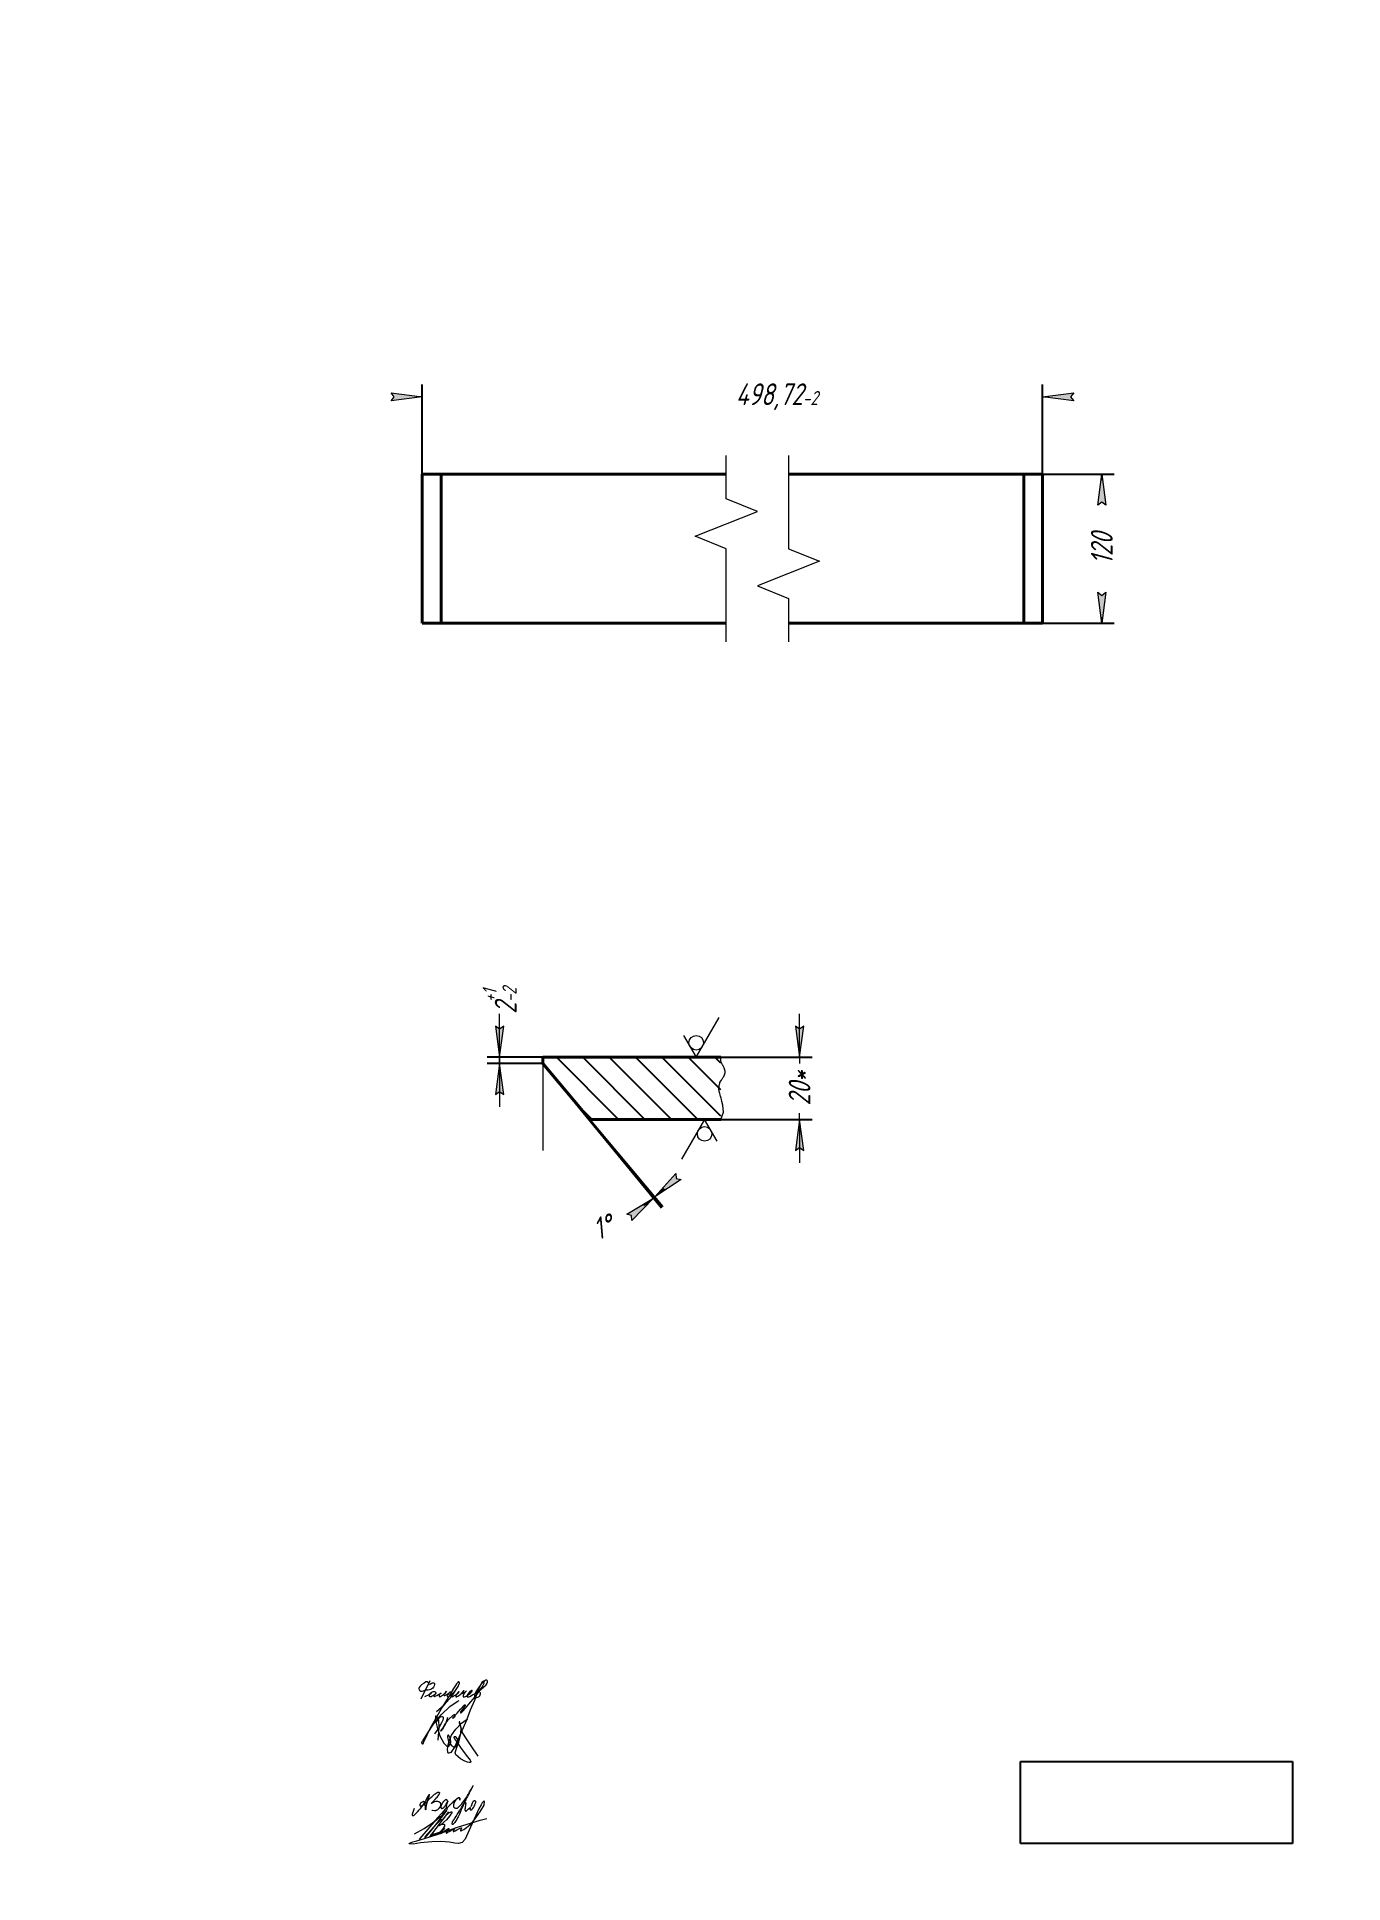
# Model space of a CAD drawing. Header units: millimetres. Extents: x 0 to 210, y 0 to 297.
import ezdxf

# ---------------------------------------------------------------- set-up
doc = ezdxf.new("R2010")
doc.units = ezdxf.units.MM
for name, pattern in [('K5LT32789', [0]), ('K5LT32790', [0]), ('K5LT32791', [0]), ('K5LT_BASIC', [0]), ('K5LT_THIN', [0]), ('K5LT_THIN_INCLUDED_TO_HATCHING', [0])]:
    doc.linetypes.add(name, pattern=pattern)
doc.layers.add('Системный слой', color=7, linetype='Continuous')
doc.styles.add('KDIMTEXTSTYLE', font='GOST_AU.SHX', dxfattribs={"width": 0.96, "oblique": 15, "height": 5})
doc.dimstyles.new('KDIMSTYLE (0.20)', dxfattribs={"dimtxt": 5, "dimasz": 1, "dimexe": 2, "dimexo": 0.0625, "dimgap": 1, "dimtad": 1, "dimlfac": 5, "dimtxsty": 'KDIMTEXTSTYLE', "dimsah": 1, "dimcen": 0.09, "dimdle": 1, "dimadec": 0, "dimazin": 0, "dimtfac": 0.667, "dimtmove": 0, "dimatfit": 3, "dimfxl": 1, "dimtvp": 1, "dimtolj": 1, "dimtzin": 0, "dimarcsym": 0})
doc.dimstyles.new('KDIMSTYLE (0.50)', dxfattribs={"dimtxt": 5, "dimasz": 1, "dimexe": 2, "dimexo": 0.0625, "dimgap": 1, "dimtad": 1, "dimlfac": 2, "dimtxsty": 'KDIMTEXTSTYLE', "dimsah": 1, "dimcen": 0.09, "dimdle": 1, "dimadec": 0, "dimazin": 0, "dimtfac": 0.667, "dimtmove": 0, "dimatfit": 3, "dimfxl": 1, "dimtvp": 1, "dimtolj": 1, "dimtzin": 0, "dimarcsym": 0})
picture_1 = doc.add_image_def('image1.jpg', size_in_pixel=(394, 119))

msp = doc.modelspace()

# ---------------------------------------------------------------- blocks, each defined once
blk = doc.blocks.new('U0')
at = {"layer": 'Системный слой', "color": 150, "linetype": 'K5LT_BASIC', "lineweight": 40, "true_color": 0x0080ff}
for p, q in [((110.83, 226.67), (64.97, 226.67)), ((158.68, 226.67), (120.83, 226.67))]:
    blk.add_line(p, q, dxfattribs=at)
blk = doc.blocks.new('U1')
at = {"layer": 'Системный слой', "color": 150, "linetype": 'K5LT_BASIC', "lineweight": 40, "true_color": 0x0080ff}
for p, q in [((64.97, 202.67), (110.83, 202.67)), ((120.83, 202.67), (158.68, 202.67))]:
    blk.add_line(p, q, dxfattribs=at)
blk = doc.blocks.new('KDIMARROW_01')
at = {"layer": 'Системный слой'}
blk.add_hatch(color=0, dxfattribs=at).paths.add_polyline_path([(-5, -0.66), (0, 0), (-5, 0.66), (-4.5, 0)])
at = {"layer": 'Системный слой', "color": 0, "linetype": 'K5LT_THIN', "lineweight": 18}
for p, q in [((-4.5, 0), (-5, 0.66)), ((-5, 0.66), (0, 0)), ((0, 0), (-5, -0.66)), ((-5, -0.66), (-4.5, 0)), ((0, 0), (-1, 0))]:
    blk.add_line(p, q, dxfattribs=at)
blk = doc.blocks.new('U5')
at = {"layer": 'Системный слой', "color": 5, "linetype": 'K5LT32789', "lineweight": 18, "true_color": 0x0000ff}
for p, q in [((60.64, 11.98), (60.48, 11.52)), ((61.42, 11.71), (61.72, 12.06)), ((61.57, 12.64), (61.55, 12.56)), ((61.55, 12.56), (61.55, 12.55)), ((61.55, 12.55), (61.55, 12.54)), ((61.55, 12.54), (61.56, 12.53)), ((61.56, 12.53), (61.56, 12.5)), ((61.56, 12.5), (61.59, 12.44)), ((61.6, 12.72), (61.57, 12.64)), ((61.59, 12.44), (61.64, 12.4)), ((61.62, 12.76), (61.6, 12.72)), ((61.64, 12.78), (61.62, 12.76)), ((61.65, 12.79), (61.64, 12.79)), ((61.64, 12.79), (61.64, 12.78)), ((61.64, 12.4), (61.65, 12.4)), ((61.73, 12.89), (61.65, 12.79)), ((61.65, 12.4), (61.65, 12.4)), ((61.65, 12.4), (61.67, 12.39)), ((61.67, 12.39), (61.7, 12.38)), ((61.7, 12.38), (61.79, 12.4)), ((61.72, 12.06), (62.14, 12.65)), ((61.81, 12.97), (61.73, 12.89)), ((61.79, 12.4), (61.93, 12.46)), ((61.86, 13), (61.81, 12.97)), ((61.89, 13.02), (61.86, 13)), ((61.9, 13.03), (61.89, 13.02)), ((61.91, 13.03), (61.9, 13.03)), ((61.93, 13.04), (61.91, 13.03)), ((62.04, 13.09), (61.93, 13.04)), ((61.93, 12.46), (61.95, 12.48)), ((61.93, 12.46), (61.93, 12.46)), ((61.95, 12.48), (61.99, 12.5)), ((61.99, 12.5), (62.07, 12.56)), ((62.16, 13.1), (62.04, 13.09)), ((62.07, 12.56), (62.25, 12.71)), ((62.14, 12.65), (62.16, 12.68)), ((62.21, 13.1), (62.16, 13.1)), ((62.16, 12.68), (62.21, 12.76)), ((62.23, 13.1), (62.21, 13.1)), ((62.21, 12.76), (62.3, 12.92)), ((62.24, 13.09), (62.23, 13.1)), ((62.25, 13.09), (62.24, 13.09)), ((62.34, 13.02), (62.25, 13.09)), ((62.25, 12.71), (62.5, 12.94)), ((62.3, 12.92), (62.38, 13.05)), ((62.4, 12.89), (62.34, 13.02)), ((62.38, 13.05), (62.43, 13.13)), ((62.42, 12.78), (62.4, 12.89)), ((62.43, 12.71), (62.42, 12.78)), ((62.43, 13.13), (62.46, 13.19)), ((62.43, 12.68), (62.43, 12.71)), ((62.43, 12.66), (62.43, 12.68)), ((62.43, 12.63), (62.43, 12.66)), ((62.44, 12.53), (62.43, 12.63)), ((62.44, 12.45), (62.44, 12.53)), ((62.45, 12.4), (62.44, 12.45)), ((62.45, 12.37), (62.45, 12.4)), ((62.45, 12.35), (62.45, 12.37)), ((62.45, 12.32), (62.45, 12.35)), ((62.45, 12.29), (62.45, 12.32)), ((62.45, 12.23), (62.45, 12.29)), ((62.46, 12.11), (62.45, 12.23)), ((62.46, 13.19), (62.5, 13.26)), ((62.47, 11.91), (62.46, 12.11)), ((62.47, 11.81), (62.47, 11.91)), ((62.5, 13.26), (62.56, 13.36)), ((62.5, 12.94), (62.52, 12.95)), ((62.55, 12.18), (62.5, 11.86)), ((62.52, 12.95), (62.55, 12.98)), ((62.55, 12.98), (62.61, 13.03)), ((62.6, 12.5), (62.55, 12.18)), ((62.56, 13.36), (62.63, 13.5)), ((62.65, 12.77), (62.6, 12.5)), ((62.61, 13.03), (62.72, 13.15)), ((62.63, 13.5), (62.74, 13.69)), ((62.69, 12.92), (62.65, 12.77)), ((62.71, 13), (62.69, 12.92)), ((62.72, 13.04), (62.71, 13)), ((62.72, 13.15), (62.81, 13.23)), ((62.73, 13.11), (62.72, 13.04)), ((62.76, 13.21), (62.73, 13.11)), ((62.74, 13.69), (62.88, 13.95)), ((62.79, 13.32), (62.76, 13.21)), ((62.84, 13.48), (62.79, 13.32)), ((62.81, 13.23), (62.86, 13.28)), ((62.93, 13.77), (62.84, 13.48)), ((62.86, 13.28), (62.88, 13.31)), ((62.88, 13.95), (63.03, 14.21)), ((62.88, 13.31), (62.91, 13.33)), ((62.91, 13.33), (62.94, 13.36)), ((63.06, 14.16), (62.93, 13.77)), ((62.94, 13.36), (62.97, 13.4)), ((62.97, 13.4), (63.03, 13.45)), ((63.03, 14.21), (63.07, 14.26)), ((63.03, 13.45), (63.12, 13.54)), ((63.09, 14.26), (63.06, 14.16)), ((63.07, 14.26), (63.08, 14.27)), ((63.08, 14.27), (63.08, 14.27)), ((63.08, 14.27), (63.09, 14.26)), ((63.12, 13.54), (63.24, 13.66)), ((63.24, 13.66), (63.25, 13.67)), ((63.25, 13.67), (63.27, 13.69)), ((63.27, 13.69), (63.31, 13.73)), ((63.31, 13.73), (63.38, 13.8)), ((63.38, 13.8), (63.53, 13.95)), ((63.46, 12.87), (63.39, 12.81)), ((63.39, 12.81), (63.4, 12.82)), ((63.39, 12.81), (63.39, 12.81)), ((63.39, 12.81), (63.39, 12.81)), ((63.4, 12.82), (63.42, 12.83)), ((63.42, 12.83), (63.47, 12.86)), ((63.51, 12.92), (63.46, 12.87)), ((63.47, 12.86), (63.58, 12.93)), ((63.54, 12.94), (63.51, 12.92)), ((63.53, 13.95), (63.74, 14.14)), ((63.55, 12.96), (63.54, 12.94)), ((63.56, 12.96), (63.55, 12.96)), ((63.71, 13.12), (63.56, 12.96)), ((63.58, 12.93), (63.65, 12.97)), ((63.65, 12.97), (63.69, 13)), ((63.69, 13), (63.73, 13.02)), ((63.85, 13.28), (63.71, 13.12)), ((63.73, 13.02), (63.77, 13.04)), ((63.74, 14.14), (63.86, 14.24)), ((63.77, 13.04), (63.82, 13.06)), ((63.82, 13.06), (63.83, 13.06)), ((63.83, 13.06), (63.85, 13.07)), ((63.93, 13.37), (63.85, 13.28)), ((63.85, 13.07), (63.89, 13.09)), ((63.86, 14.24), (63.87, 14.25)), ((63.87, 14.25), (63.89, 14.27)), ((63.89, 14.27), (63.94, 14.31)), ((63.89, 13.09), (63.97, 13.12)), ((63.96, 13.42), (63.93, 13.37)), ((63.94, 14.31), (64.04, 14.38)), ((63.98, 13.44), (63.96, 13.42)), ((63.97, 13.12), (64.12, 13.16)), ((63.99, 13.45), (63.98, 13.44)), ((64.01, 13.47), (63.99, 13.45)), ((64.05, 13.51), (64.01, 13.47)), ((64.04, 14.38), (64.19, 14.48)), ((64.07, 13.54), (64.05, 13.51)), ((64.09, 13.56), (64.07, 13.54)), ((64.1, 13.58), (64.09, 13.56)), ((64.11, 13.59), (64.1, 13.58)), ((64.12, 13.61), (64.11, 13.59)), ((64.16, 13.64), (64.12, 13.61)), ((64.12, 13.16), (64.28, 13.17)), ((64.22, 13.72), (64.16, 13.64)), ((64.19, 14.48), (64.38, 14.58)), ((64.33, 13.86), (64.22, 13.72)), ((64.28, 13.17), (64.29, 13.17)), ((64.29, 13.17), (64.31, 13.17)), ((64.31, 13.17), (64.34, 13.17)), ((64.4, 13.94), (64.33, 13.86)), ((64.34, 13.17), (64.39, 13.17)), ((64.38, 14.58), (64.42, 14.6)), ((64.39, 13.17), (64.5, 13.15)), ((64.43, 13.98), (64.4, 13.94)), ((64.42, 14.6), (64.43, 14.6)), ((64.43, 14.6), (64.45, 14.6)), ((64.45, 14), (64.43, 13.98)), ((64.45, 14.6), (64.48, 14.61)), ((64.56, 14.17), (64.45, 14.01)), ((64.45, 14.01), (64.45, 14)), ((64.49, 11.9), (64.45, 11.85)), ((64.48, 14.61), (64.54, 14.62)), ((64.51, 11.92), (64.49, 11.9)), ((64.5, 13.15), (64.6, 13.11)), ((64.52, 11.93), (64.51, 11.92)), ((64.53, 11.93), (64.52, 11.93)), ((64.56, 11.97), (64.53, 11.93)), ((64.54, 14.62), (64.63, 14.62)), ((64.62, 14.27), (64.56, 14.17)), ((64.6, 12.01), (64.56, 11.97)), ((64.6, 13.11), (64.61, 13.11)), ((64.63, 12.04), (64.6, 12.01)), ((64.61, 13.11), (64.62, 13.11)), ((64.65, 14.31), (64.62, 14.27)), ((64.62, 13.11), (64.64, 13.1)), ((64.63, 14.62), (64.69, 14.57)), ((64.66, 12.06), (64.63, 12.04)), ((64.64, 13.1), (64.68, 13.08)), ((64.66, 14.34), (64.65, 14.31)), ((64.7, 14.45), (64.66, 14.35)), ((64.66, 14.35), (64.66, 14.35)), ((64.66, 14.35), (64.66, 14.34)), ((64.68, 12.09), (64.66, 12.06)), ((64.68, 13.08), (64.74, 13.02)), ((64.71, 12.12), (64.68, 12.09)), ((64.69, 14.57), (64.69, 14.57)), ((64.69, 14.57), (64.7, 14.56)), ((64.7, 14.56), (64.7, 14.55)), ((64.7, 14.55), (64.71, 14.52)), ((64.71, 14.52), (64.7, 14.45)), ((64.72, 12.14), (64.71, 12.12)), ((64.73, 12.15), (64.72, 12.14)), ((64.76, 12.18), (64.73, 12.15)), ((64.73, 12.15), (64.73, 12.15)), ((64.74, 13.02), (64.81, 12.95)), ((64.8, 12.24), (64.76, 12.18)), ((64.85, 12.33), (64.8, 12.24)), ((64.81, 12.95), (64.81, 12.95)), ((64.81, 12.95), (64.82, 12.94)), ((64.82, 12.94), (64.83, 12.92)), ((64.83, 12.92), (64.85, 12.89)), ((64.85, 12.89), (64.88, 12.81)), ((64.87, 12.38), (64.85, 12.33)), ((64.88, 12.4), (64.87, 12.38)), ((64.88, 12.81), (64.91, 12.71)), ((64.89, 12.41), (64.88, 12.4)), ((64.91, 12.53), (64.89, 12.42)), ((64.89, 12.42), (64.89, 12.41)), ((64.91, 12.71), (64.91, 12.7)), ((64.91, 12.7), (64.91, 12.69)), ((64.91, 12.69), (64.91, 12.67)), ((64.91, 12.67), (64.92, 12.62)), ((64.92, 12.62), (64.91, 12.53)), ((60.35, 11.14), (60.34, 11.05)), ((60.34, 11.05), (60.34, 10.97)), ((60.34, 10.97), (60.34, 10.97)), ((60.34, 10.97), (60.34, 10.96)), ((60.34, 10.96), (60.34, 10.95)), ((60.34, 10.95), (60.35, 10.92)), ((60.37, 11.19), (60.35, 11.14)), ((60.35, 10.92), (60.38, 10.89)), ((60.38, 11.22), (60.37, 11.19)), ((60.39, 11.24), (60.38, 11.24)), ((60.38, 11.24), (60.38, 11.22)), ((60.38, 10.89), (60.43, 10.86)), ((60.48, 11.52), (60.39, 11.26)), ((60.39, 11.26), (60.39, 11.24)), ((60.43, 10.86), (60.43, 10.86)), ((60.43, 10.86), (60.43, 10.86)), ((60.43, 10.86), (60.44, 10.86)), ((60.44, 10.86), (60.47, 10.85)), ((60.47, 10.85), (60.51, 10.85)), ((60.51, 10.85), (60.56, 10.87)), ((60.56, 10.87), (60.57, 10.87)), ((60.57, 10.87), (60.58, 10.88)), ((60.57, 10.87), (60.57, 10.87)), ((60.58, 10.88), (60.61, 10.9)), ((60.61, 10.9), (60.66, 10.94)), ((60.66, 10.94), (60.75, 11.03)), ((60.75, 11.03), (60.76, 11.04)), ((60.75, 11.03), (60.75, 11.03)), ((60.76, 11.04), (60.79, 11.07)), ((60.79, 11.07), (60.84, 11.12)), ((60.84, 11.12), (60.97, 11.26)), ((60.97, 11.26), (61.19, 11.47)), ((61.19, 11.47), (61.21, 11.49)), ((61.21, 11.49), (61.24, 11.52)), ((61.24, 11.52), (61.3, 11.58)), ((61.3, 11.58), (61.42, 11.71)), ((62.48, 11.79), (62.47, 11.81)), ((62.5, 11.86), (62.48, 11.79)), ((62.48, 11.79), (62.48, 11.79)), ((62.48, 11.79), (62.48, 11.79)), ((63.58, 11.65), (63.48, 11.66)), ((63.93, 11.62), (63.58, 11.65)), ((64.08, 11.64), (63.93, 11.62)), ((64.16, 11.66), (64.08, 11.64)), ((64.19, 11.67), (64.16, 11.66)), ((64.21, 11.68), (64.19, 11.67)), ((64.22, 11.68), (64.21, 11.68)), ((64.29, 11.73), (64.22, 11.68)), ((64.38, 11.79), (64.29, 11.73)), ((64.45, 11.85), (64.38, 11.79))]:
    blk.add_line(p, q, dxfattribs=at)
blk = doc.blocks.new('U6')
at = {"layer": 'Системный слой', "color": 5, "linetype": 'K5LT32789', "lineweight": 18, "true_color": 0x0000ff}
for p, q in [((69.66, 14.82), (69.79, 15.04)), ((69.96, 15.35), (69.67, 14.8)), ((69.79, 15.04), (69.95, 15.33)), ((69.95, 15.33), (70.1, 15.61)), ((70.08, 15.58), (69.96, 15.35)), ((70.11, 15.64), (70.08, 15.58)), ((70.1, 15.61), (70.12, 15.65)), ((70.12, 15.65), (70.11, 15.64)), ((70.12, 15.65), (70.12, 15.65)), ((64.96, 12.37), (64.95, 12.28)), ((64.95, 12.28), (64.95, 12.18)), ((64.95, 12.18), (64.95, 12.18)), ((64.95, 12.18), (64.95, 12.17)), ((64.95, 12.17), (64.96, 12.15)), ((64.98, 12.45), (64.96, 12.37)), ((64.96, 12.15), (64.97, 12.11)), ((64.97, 12.11), (65.01, 12.05)), ((65, 12.52), (64.98, 12.45)), ((65.01, 12.55), (65, 12.52)), ((65.02, 12.58), (65.01, 12.57)), ((65.01, 12.57), (65.01, 12.55)), ((65.01, 12.05), (65.07, 12.02)), ((65.08, 12.72), (65.02, 12.58)), ((65.07, 12.02), (65.08, 12.02)), ((65.14, 12.84), (65.08, 12.72)), ((65.08, 12.02), (65.09, 12.02)), ((65.09, 12.02), (65.1, 12.02)), ((65.1, 12.02), (65.14, 12.02)), ((65.18, 12.89), (65.14, 12.84)), ((65.14, 12.02), (65.21, 12.04)), ((65.2, 12.92), (65.18, 12.89)), ((65.21, 12.93), (65.2, 12.92)), ((65.24, 12.97), (65.21, 12.94)), ((65.21, 12.94), (65.21, 12.93)), ((65.21, 12.04), (65.28, 12.06)), ((65.32, 13.06), (65.24, 12.97)), ((65.28, 12.06), (65.29, 12.07)), ((65.29, 12.07), (65.3, 12.07)), ((65.3, 12.08), (65.32, 12.09)), ((65.3, 12.07), (65.3, 12.08)), ((65.38, 13.13), (65.32, 13.06)), ((65.32, 12.09), (65.35, 12.11)), ((65.35, 12.11), (65.4, 12.15)), ((65.42, 13.17), (65.38, 13.13)), ((65.4, 12.15), (65.45, 12.21)), ((65.44, 13.19), (65.42, 13.17)), ((65.45, 13.2), (65.44, 13.19)), ((65.46, 13.21), (65.45, 13.2)), ((65.45, 12.21), (65.47, 12.22)), ((65.5, 13.24), (65.46, 13.21)), ((65.46, 13.21), (65.46, 13.21)), ((65.47, 12.22), (65.48, 12.23)), ((65.47, 12.22), (65.47, 12.22)), ((65.48, 12.23), (65.49, 12.25)), ((65.49, 12.25), (65.52, 12.28)), ((65.55, 13.29), (65.5, 13.24)), ((65.52, 12.28), (65.58, 12.35)), ((65.63, 13.36), (65.55, 13.29)), ((65.58, 12.35), (65.65, 12.45)), ((65.67, 13.38), (65.63, 13.36)), ((65.65, 12.45), (65.66, 12.46)), ((65.66, 12.46), (65.67, 12.47)), ((65.69, 13.39), (65.67, 13.38)), ((65.67, 12.47), (65.68, 12.5)), ((65.68, 12.5), (65.72, 12.55)), ((65.71, 13.4), (65.69, 13.39)), ((65.76, 13.42), (65.71, 13.4)), ((65.71, 13.4), (65.71, 13.4)), ((65.72, 12.55), (65.8, 12.67)), ((65.89, 13.4), (65.76, 13.42)), ((65.8, 12.67), (65.89, 12.83)), ((65.81, 12.37), (65.8, 12.35)), ((65.8, 12.35), (65.8, 12.3)), ((65.8, 12.3), (65.8, 12.21)), ((65.8, 12.21), (65.8, 12.14)), ((65.8, 12.14), (65.81, 12.14)), ((65.83, 12.53), (65.81, 12.39)), ((65.81, 12.39), (65.81, 12.39)), ((65.81, 12.39), (65.81, 12.37)), ((65.81, 12.14), (65.81, 12.13)), ((65.81, 12.13), (65.81, 12.12)), ((65.81, 12.12), (65.82, 12.1)), ((65.82, 12.1), (65.84, 12.08)), ((65.87, 12.67), (65.83, 12.53)), ((65.84, 12.08), (65.87, 12.07)), ((65.89, 12.75), (65.87, 12.67)), ((65.87, 12.07), (65.87, 12.07)), ((65.87, 12.07), (65.87, 12.07)), ((65.87, 12.07), (65.88, 12.07)), ((65.88, 12.07), (65.9, 12.07)), ((66.09, 13.2), (65.89, 13.4)), ((65.89, 12.83), (65.9, 12.84)), ((65.9, 12.78), (65.89, 12.75)), ((65.9, 12.84), (65.91, 12.86)), ((65.91, 12.8), (65.9, 12.78)), ((65.9, 12.07), (65.94, 12.09)), ((65.91, 12.86), (65.92, 12.88)), ((65.92, 12.81), (65.91, 12.8)), ((65.92, 12.88), (65.93, 12.89)), ((65.93, 12.85), (65.92, 12.83)), ((65.92, 12.83), (65.92, 12.81)), ((65.93, 12.91), (65.95, 12.92)), ((65.93, 12.89), (65.93, 12.91)), ((65.94, 12.88), (65.93, 12.85)), ((65.95, 12.9), (65.94, 12.88)), ((65.94, 12.09), (66.04, 12.17)), ((65.95, 12.92), (65.96, 12.95)), ((65.97, 12.94), (65.95, 12.9)), ((65.96, 12.95), (65.98, 12.99)), ((66, 13.01), (65.97, 12.94)), ((65.98, 12.99), (66.01, 13.05)), ((66.05, 13.11), (66, 13.01)), ((66.01, 13.05), (66.04, 13.11)), ((66.04, 13.11), (66.07, 13.16)), ((66.04, 12.18), (66.05, 12.19)), ((66.04, 12.17), (66.04, 12.18)), ((66.06, 13.15), (66.05, 13.11)), ((66.05, 12.19), (66.07, 12.2)), ((66.07, 13.16), (66.06, 13.15)), ((66.07, 13.16), (66.07, 13.16)), ((66.07, 13.16), (66.07, 13.16)), ((66.07, 13.16), (66.07, 13.16)), ((66.07, 12.2), (66.09, 12.23)), ((66.09, 12.23), (66.16, 12.3)), ((66.16, 12.3), (66.31, 12.46)), ((66.31, 12.46), (66.4, 12.56)), ((66.4, 12.56), (66.46, 12.62)), ((66.46, 12.62), (66.49, 12.65)), ((66.49, 12.65), (66.51, 12.67)), ((66.51, 12.67), (66.52, 12.68)), ((66.52, 12.68), (66.55, 12.71)), ((66.55, 12.71), (66.59, 12.75)), ((66.59, 12.75), (66.67, 12.82)), ((66.67, 12.82), (66.77, 12.92)), ((66.77, 12.92), (66.9, 13.04)), ((66.9, 13.04), (67.03, 13.16)), ((66.97, 12.54), (66.96, 12.41)), ((66.96, 12.41), (66.97, 12.29)), ((66.99, 12.62), (66.97, 12.54)), ((66.97, 12.29), (66.98, 12.29)), ((66.98, 12.29), (66.98, 12.28)), ((66.98, 12.28), (66.99, 12.26)), ((67, 12.67), (66.99, 12.62)), ((66.99, 12.26), (67.01, 12.22)), ((67.01, 12.69), (67, 12.67)), ((67.05, 12.79), (67.01, 12.7)), ((67.01, 12.7), (67.01, 12.69)), ((67.01, 12.22), (67.06, 12.16)), ((67.03, 13.16), (67.04, 13.17)), ((67.04, 13.17), (67.06, 13.18)), ((67.1, 12.91), (67.05, 12.79)), ((67.06, 13.18), (67.09, 13.21)), ((67.06, 12.16), (67.13, 12.11)), ((67.09, 13.21), (67.15, 13.27)), ((67.14, 13), (67.1, 12.91)), ((67.13, 12.11), (67.13, 12.11)), ((67.13, 12.11), (67.14, 12.1)), ((67.18, 13.08), (67.14, 13)), ((67.14, 12.1), (67.16, 12.09)), ((67.15, 13.27), (67.26, 13.36)), ((67.16, 12.09), (67.19, 12.08)), ((67.24, 13.18), (67.18, 13.08)), ((67.19, 12.08), (67.27, 12.05)), ((67.3, 13.28), (67.24, 13.18)), ((67.26, 13.36), (67.33, 13.42)), ((67.27, 12.05), (67.36, 12.04)), ((67.34, 13.33), (67.3, 13.28)), ((67.33, 13.42), (67.36, 13.45)), ((67.36, 13.36), (67.34, 13.33)), ((67.53, 13.55), (67.36, 13.37)), ((67.36, 13.45), (67.37, 13.45)), ((67.36, 13.37), (67.36, 13.36)), ((67.36, 12.04), (67.36, 12.04)), ((67.36, 12.04), (67.37, 12.04)), ((67.37, 13.45), (67.38, 13.46)), ((67.37, 12.04), (67.39, 12.03)), ((67.38, 13.46), (67.39, 13.47)), ((67.39, 13.47), (67.41, 13.49)), ((67.39, 12.03), (67.43, 12.03)), ((67.41, 13.49), (67.46, 13.52)), ((67.43, 12.03), (67.51, 12.04)), ((67.46, 13.52), (67.53, 13.57)), ((67.51, 12.04), (67.59, 12.06)), ((67.66, 13.65), (67.53, 13.55)), ((67.53, 13.57), (67.61, 13.63)), ((67.59, 12.06), (67.6, 12.06)), ((67.6, 12.06), (67.61, 12.07)), ((67.61, 13.63), (67.65, 13.65)), ((67.61, 12.07), (67.62, 12.08)), ((67.62, 12.08), (67.66, 12.1)), ((67.65, 13.65), (67.66, 13.66)), ((67.65, 13.65), (67.65, 13.65)), ((67.71, 13.68), (67.66, 13.65)), ((67.66, 13.66), (67.68, 13.67)), ((67.66, 12.1), (67.72, 12.16)), ((67.68, 13.67), (67.71, 13.69)), ((67.71, 13.69), (67.76, 13.72)), ((67.74, 13.7), (67.71, 13.68)), ((67.72, 12.16), (67.79, 12.22)), ((67.75, 13.71), (67.74, 13.7)), ((67.76, 13.71), (67.75, 13.71)), ((67.76, 13.72), (67.81, 13.74)), ((67.84, 13.74), (67.76, 13.71)), ((67.79, 12.22), (67.8, 12.24)), ((67.8, 12.24), (67.81, 12.24)), ((67.81, 13.74), (67.82, 13.74)), ((67.81, 12.24), (67.82, 12.25)), ((67.82, 13.74), (67.83, 13.75)), ((67.82, 13.74), (67.82, 13.74)), ((67.82, 12.25), (67.84, 12.27)), ((67.83, 13.75), (67.85, 13.75)), ((67.89, 13.75), (67.84, 13.74)), ((67.84, 12.27), (67.87, 12.3)), ((67.85, 13.75), (67.89, 13.75)), ((67.87, 12.3), (67.93, 12.36)), ((67.89, 13.75), (67.92, 13.73)), ((67.91, 13.74), (67.89, 13.75)), ((67.92, 13.73), (67.91, 13.74)), ((67.92, 13.73), (67.92, 13.73)), ((67.92, 13.73), (67.93, 13.72)), ((67.95, 13.68), (67.92, 13.73)), ((67.92, 13.73), (67.92, 13.73)), ((67.92, 13.73), (67.92, 13.73)), ((67.93, 13.72), (67.93, 13.71)), ((67.93, 13.71), (67.95, 13.7)), ((67.93, 12.36), (68.04, 12.47)), ((67.95, 13.7), (67.97, 13.65)), ((67.97, 13.63), (67.95, 13.68)), ((67.97, 13.65), (67.98, 13.6)), ((67.98, 13.6), (67.97, 13.63)), ((67.98, 13.6), (67.98, 13.59)), ((67.98, 13.58), (67.98, 13.6)), ((67.98, 13.59), (67.98, 13.59)), ((67.98, 13.59), (67.98, 13.58)), ((67.98, 13.58), (67.98, 13.57)), ((67.98, 13.57), (67.98, 13.58)), ((67.98, 13.57), (67.99, 13.54)), ((67.98, 13.56), (67.98, 13.57)), ((67.98, 13.53), (67.98, 13.56)), ((67.98, 13.51), (67.98, 13.53)), ((67.99, 13.5), (67.98, 13.51)), ((67.99, 13.54), (67.99, 13.48)), ((67.99, 13.49), (67.99, 13.5)), ((67.99, 13.48), (67.99, 13.49)), ((67.99, 13.48), (67.99, 13.44)), ((67.99, 13.46), (67.99, 13.48)), ((67.99, 13.43), (67.99, 13.46)), ((67.99, 13.44), (67.99, 13.42)), ((67.99, 13.37), (67.99, 13.43)), ((67.99, 13.42), (67.99, 13.41)), ((67.99, 13.41), (67.99, 13.41)), ((67.99, 13.41), (67.99, 13.41)), ((67.99, 13.41), (67.99, 13.41)), ((67.99, 13.41), (67.99, 13.4)), ((67.99, 13.4), (67.99, 13.39)), ((67.99, 13.39), (67.99, 13.38)), ((67.99, 13.38), (67.99, 13.36)), ((67.99, 13.34), (67.99, 13.37)), ((67.99, 13.36), (67.99, 13.34)), ((67.99, 13.34), (67.99, 13.32)), ((67.99, 13.33), (67.99, 13.34)), ((67.99, 13.32), (67.99, 13.33)), ((67.99, 13.33), (67.99, 13.33)), ((67.99, 13.32), (67.99, 13.32)), ((68.04, 12.47), (68.14, 12.57)), ((68.08, 11.85), (68.11, 11.89)), ((68.11, 11.89), (68.14, 11.95)), ((68.14, 12.57), (68.15, 12.58)), ((68.14, 11.95), (68.19, 12.03)), ((68.15, 12.58), (68.17, 12.6)), ((68.17, 12.6), (68.22, 12.65)), ((68.43, 12.23), (68.18, 11.66)), ((68.19, 12.03), (68.26, 12.16)), ((68.22, 12.65), (68.33, 12.77)), ((68.26, 12.16), (68.37, 12.34)), ((68.33, 12.77), (68.6, 13.1)), ((68.37, 12.34), (68.51, 12.57)), ((68.7, 12.85), (68.43, 12.23)), ((68.51, 12.57), (68.59, 12.7)), ((68.59, 12.7), (68.6, 12.72)), ((68.6, 13.1), (69.04, 13.76)), ((68.6, 12.72), (68.62, 12.74)), ((68.62, 12.74), (68.65, 12.78)), ((68.65, 12.78), (68.69, 12.85)), ((68.69, 12.85), (68.76, 12.94)), ((68.86, 13.21), (68.7, 12.85)), ((68.76, 12.94), (68.8, 12.97)), ((68.8, 12.97), (68.81, 12.98)), ((68.81, 12.98), (68.82, 12.98)), ((68.82, 12.98), (68.82, 12.98)), ((68.82, 12.98), (68.83, 12.98)), ((68.83, 12), (68.82, 11.94)), ((68.82, 11.94), (68.82, 11.86)), ((68.83, 12.98), (68.85, 12.99)), ((68.84, 12.04), (68.83, 12)), ((68.85, 12.09), (68.84, 12.07)), ((68.84, 12.07), (68.84, 12.04)), ((68.85, 12.99), (68.88, 12.98)), ((68.86, 12.15), (68.85, 12.13)), ((68.85, 12.13), (68.85, 12.13)), ((68.85, 12.13), (68.85, 12.12)), ((68.85, 12.12), (68.85, 12.1)), ((68.85, 12.1), (68.85, 12.09)), ((68.96, 13.4), (68.86, 13.21)), ((68.87, 12.25), (68.86, 12.18)), ((68.86, 12.18), (68.86, 12.15)), ((68.89, 12.35), (68.87, 12.25)), ((68.88, 12.98), (68.91, 12.96)), ((68.9, 12.43), (68.89, 12.4)), ((68.89, 12.4), (68.89, 12.35)), ((68.91, 12.49), (68.9, 12.45)), ((68.9, 12.45), (68.9, 12.45)), ((68.9, 12.45), (68.9, 12.44)), ((68.9, 12.44), (68.9, 12.43)), ((68.91, 12.96), (68.91, 12.96)), ((68.91, 12.96), (68.92, 12.95)), ((68.92, 12.55), (68.91, 12.53)), ((68.91, 12.53), (68.91, 12.52)), ((68.91, 12.52), (68.91, 12.51)), ((68.91, 12.51), (68.91, 12.49)), ((68.92, 12.95), (68.92, 12.94)), ((68.92, 12.94), (68.93, 12.92)), ((68.93, 12.68), (68.92, 12.61)), ((68.92, 12.61), (68.92, 12.57)), ((68.92, 12.57), (68.92, 12.55)), ((68.93, 12.92), (68.94, 12.87)), ((68.94, 12.74), (68.93, 12.68)), ((68.94, 12.87), (68.94, 12.78)), ((68.94, 12.78), (68.94, 12.77)), ((68.94, 12.77), (68.94, 12.76)), ((68.94, 12.76), (68.94, 12.74)), ((69.01, 13.5), (68.96, 13.4)), ((69.03, 13.56), (69.01, 13.5)), ((69.13, 13.75), (69.03, 13.56)), ((69.04, 13.76), (69.07, 13.8)), ((69.07, 13.8), (69.13, 13.89)), ((69.13, 13.89), (69.24, 14.09)), ((69.21, 13.91), (69.13, 13.75)), ((69.27, 14.02), (69.21, 13.91)), ((69.24, 14.09), (69.35, 14.27)), ((69.26, 11.81), (69.35, 11.89)), ((69.31, 14.1), (69.27, 14.02)), ((69.33, 14.15), (69.31, 14.1)), ((69.36, 14.21), (69.33, 14.15)), ((69.35, 14.27), (69.4, 14.36)), ((69.35, 11.89), (69.41, 11.93)), ((69.41, 14.3), (69.36, 14.21)), ((69.4, 14.36), (69.43, 14.42)), ((69.5, 14.47), (69.41, 14.3)), ((69.41, 11.93), (69.45, 11.97)), ((69.43, 14.42), (69.47, 14.47)), ((69.45, 11.97), (69.47, 11.99)), ((69.47, 14.47), (69.51, 14.55)), ((69.47, 11.99), (69.48, 11.99)), ((69.48, 11.99), (69.49, 12)), ((69.49, 12), (69.5, 12.02)), ((69.67, 14.8), (69.5, 14.47)), ((69.5, 12.02), (69.52, 12.04)), ((69.51, 14.55), (69.57, 14.66)), ((69.52, 12.04), (69.55, 12.06)), ((69.55, 12.06), (69.59, 12.1)), ((69.57, 14.66), (69.66, 14.82)), ((69.59, 12.1), (69.64, 12.14)), ((69.63, 11.95), (69.62, 11.93)), ((69.62, 11.93), (69.62, 11.93)), ((69.62, 11.93), (69.62, 11.92)), ((69.62, 11.92), (69.62, 11.9)), ((69.62, 11.9), (69.62, 11.87)), ((69.64, 11.99), (69.63, 11.98)), ((69.63, 11.98), (69.63, 11.95)), ((69.64, 12.14), (69.68, 12.16)), ((69.65, 12.01), (69.64, 12)), ((69.64, 12), (69.64, 11.99)), ((69.66, 12.04), (69.65, 12.03)), ((69.65, 12.03), (69.65, 12.02)), ((69.65, 12.02), (69.65, 12.01)), ((69.67, 12.07), (69.66, 12.04)), ((69.68, 12.11), (69.67, 12.07)), ((69.68, 12.16), (69.68, 12.16)), ((69.68, 12.16), (69.68, 12.15)), ((69.68, 12.15), (69.69, 12.15)), ((69.69, 12.14), (69.68, 12.11)), ((69.69, 12.15), (69.69, 12.14)), ((69.85, 12.52), (69.76, 12.24)), ((69.92, 12.71), (69.85, 12.52)), ((69.94, 12.78), (69.92, 12.71)), ((69.96, 12.82), (69.94, 12.78)), ((69.97, 12.85), (69.96, 12.84)), ((69.96, 12.84), (69.96, 12.82)), ((70.03, 12.98), (69.97, 12.85)), ((70, 11.87), (70.05, 11.93)), ((70.08, 13.08), (70.03, 12.98)), ((70.05, 11.93), (70.16, 12.09)), ((70.11, 13.12), (70.08, 13.08)), ((70.13, 13.13), (70.11, 13.12)), ((70.14, 13.15), (70.13, 13.14)), ((70.13, 13.14), (70.13, 13.13)), ((70.21, 13.2), (70.14, 13.15)), ((70.16, 12.09), (70.17, 12.12)), ((70.17, 12.12), (70.18, 12.14)), ((70.18, 12.14), (70.19, 12.16)), ((70.19, 12.16), (70.22, 12.22)), ((70.29, 13.22), (70.21, 13.2)), ((70.22, 12.22), (70.28, 12.34)), ((70.28, 12.34), (70.32, 12.41)), ((70.32, 13.23), (70.29, 13.22)), ((70.34, 13.23), (70.32, 13.23)), ((70.32, 12.41), (70.34, 12.46)), ((70.35, 13.23), (70.34, 13.23)), ((70.34, 12.46), (70.36, 12.49)), ((70.43, 13.22), (70.35, 13.23)), ((70.35, 13.23), (70.35, 13.23)), ((70.36, 12.49), (70.38, 12.52)), ((70.38, 12.52), (70.4, 12.57)), ((70.4, 12.57), (70.43, 12.64)), ((70.48, 13.2), (70.43, 13.22)), ((70.43, 12.64), (70.47, 12.73)), ((70.47, 12.73), (70.51, 12.85)), ((70.51, 13.19), (70.48, 13.2)), ((70.52, 13.18), (70.51, 13.19)), ((70.51, 12.85), (70.52, 12.86)), ((70.52, 13.17), (70.52, 13.18)), ((70.53, 13.16), (70.52, 13.17)), ((70.52, 13.17), (70.52, 13.17)), ((70.52, 12.87), (70.53, 12.9)), ((70.52, 12.86), (70.52, 12.87)), ((70.56, 13.11), (70.53, 13.16)), ((70.53, 12.9), (70.54, 12.94)), ((70.54, 12.94), (70.56, 13.01)), ((70.56, 13.01), (70.56, 13.11)), ((66.76, 9.64), (66.79, 9.76)), ((66.76, 9.54), (66.76, 9.64)), ((66.76, 9.5), (66.76, 9.54)), ((66.77, 9.48), (66.76, 9.5)), ((66.77, 9.47), (66.77, 9.48)), ((66.77, 9.48), (66.77, 9.48)), ((66.79, 9.41), (66.77, 9.47)), ((66.79, 9.77), (66.8, 9.78)), ((66.79, 9.76), (66.79, 9.77)), ((66.83, 9.4), (66.79, 9.41)), ((66.8, 9.78), (66.81, 9.81)), ((66.81, 9.81), (66.84, 9.88)), ((66.86, 9.41), (66.83, 9.4)), ((66.84, 9.88), (66.9, 10.01)), ((66.87, 9.41), (66.86, 9.41)), ((66.88, 9.42), (66.87, 9.41)), ((66.97, 9.51), (66.88, 9.42)), ((66.88, 9.42), (66.88, 9.42)), ((66.9, 10.01), (67.01, 10.17)), ((67.07, 9.63), (66.97, 9.51)), ((67.01, 10.17), (67.02, 10.18)), ((67.02, 10.18), (67.03, 10.2)), ((67.03, 10.2), (67.06, 10.24)), ((67.06, 10.24), (67.11, 10.32)), ((67.13, 9.7), (67.07, 9.63)), ((67.11, 10.32), (67.24, 10.51)), ((67.16, 9.74), (67.13, 9.7)), ((67.18, 9.76), (67.16, 9.74)), ((67.34, 10.01), (67.18, 9.77)), ((67.18, 9.77), (67.18, 9.76)), ((67.24, 10.51), (67.42, 10.78)), ((67.49, 10.25), (67.34, 10.01)), ((67.42, 10.78), (67.44, 10.79)), ((67.44, 10.79), (67.46, 10.83)), ((67.46, 10.83), (67.5, 10.9)), ((67.57, 10.38), (67.49, 10.25)), ((67.5, 10.9), (67.59, 11.04)), ((67.61, 10.46), (67.57, 10.38)), ((67.59, 11.04), (67.79, 11.36)), ((67.63, 10.49), (67.61, 10.46)), ((67.64, 10.51), (67.63, 10.49)), ((67.7, 10.64), (67.64, 10.51)), ((67.94, 11.11), (67.7, 10.64)), ((67.79, 11.36), (67.94, 11.62)), ((67.94, 11.62), (68.02, 11.75)), ((68.06, 11.38), (67.94, 11.11)), ((68.02, 11.75), (68.03, 11.77)), ((68.03, 11.77), (68.04, 11.79)), ((68.04, 11.79), (68.06, 11.81)), ((68.06, 11.81), (68.07, 11.83)), ((68.12, 11.53), (68.06, 11.38)), ((68.07, 11.83), (68.08, 11.85)), ((68.16, 11.6), (68.12, 11.53)), ((68.17, 11.64), (68.16, 11.6)), ((68.18, 11.66), (68.17, 11.64)), ((68.82, 11.86), (68.82, 11.85)), ((68.82, 11.85), (68.82, 11.84)), ((68.82, 11.84), (68.82, 11.83)), ((68.82, 11.83), (68.82, 11.81)), ((68.82, 11.81), (68.82, 11.78)), ((68.82, 11.78), (68.84, 11.71)), ((68.84, 11.71), (68.87, 11.64)), ((68.87, 11.64), (68.87, 11.64)), ((68.87, 11.64), (68.88, 11.64)), ((68.88, 11.64), (68.88, 11.63)), ((68.88, 11.63), (68.9, 11.61)), ((68.9, 11.61), (68.94, 11.59)), ((68.94, 11.59), (68.99, 11.59)), ((68.99, 11.59), (68.99, 11.6)), ((68.99, 11.6), (69, 11.6)), ((69, 11.6), (69.01, 11.61)), ((69.01, 11.61), (69.04, 11.62)), ((69.04, 11.62), (69.1, 11.67)), ((69.1, 11.67), (69.18, 11.74)), ((69.18, 11.74), (69.18, 11.75)), ((69.18, 11.75), (69.19, 11.75)), ((69.19, 11.75), (69.22, 11.77)), ((69.22, 11.77), (69.26, 11.81)), ((69.62, 11.87), (69.64, 11.83)), ((69.64, 11.83), (69.66, 11.81)), ((69.66, 11.81), (69.67, 11.8)), ((69.67, 11.8), (69.67, 11.8)), ((69.67, 11.8), (69.68, 11.8)), ((69.68, 11.8), (69.69, 11.79)), ((69.69, 11.79), (69.71, 11.78)), ((69.71, 11.78), (69.75, 11.77)), ((69.75, 11.77), (69.8, 11.76)), ((69.8, 11.76), (69.8, 11.76)), ((69.8, 11.76), (69.81, 11.76)), ((69.81, 11.76), (69.82, 11.76)), ((69.82, 11.76), (69.84, 11.77)), ((69.84, 11.77), (69.89, 11.78)), ((69.89, 11.78), (69.95, 11.82)), ((69.95, 11.82), (69.96, 11.83)), ((69.95, 11.82), (69.95, 11.82)), ((69.96, 11.83), (69.97, 11.84)), ((69.97, 11.84), (70, 11.87))]:
    blk.add_line(p, q, dxfattribs=at)
blk = doc.blocks.new('U4')
at = {"layer": 'Системный слой'}
for name in ['U6', 'U5']:
    blk.add_blockref(name, (0, 0), dxfattribs=at)
blk = doc.blocks.new('U8')
at = {"layer": 'Системный слой', "color": 5, "linetype": 'K5LT32790', "lineweight": 18, "true_color": 0x0000ff}
for p, q in [((64.09, 26.78), (64.08, 26.72)), ((64.1, 26.82), (64.09, 26.8)), ((64.09, 26.8), (64.09, 26.78)), ((64.11, 26.84), (64.1, 26.84)), ((64.1, 26.84), (64.1, 26.84)), ((64.1, 26.84), (64.1, 26.83)), ((64.1, 26.83), (64.1, 26.83)), ((64.1, 26.83), (64.1, 26.82)), ((64.1, 26.82), (64.1, 26.82)), ((64.12, 26.86), (64.11, 26.86)), ((64.11, 26.86), (64.11, 26.85)), ((64.11, 26.85), (64.11, 26.85)), ((64.11, 26.85), (64.11, 26.85)), ((64.11, 26.85), (64.11, 26.84)), ((64.13, 26.87), (64.12, 26.87)), ((64.12, 26.87), (64.12, 26.86)), ((64.12, 26.86), (64.12, 26.86)), ((64.12, 26.86), (64.12, 26.86)), ((64.14, 26.87), (64.13, 26.87)), ((64.13, 26.87), (64.13, 26.87)), ((64.13, 26.87), (64.13, 26.87)), ((64.15, 26.87), (64.14, 26.87)), ((64.14, 26.87), (64.14, 26.87)), ((64.14, 26.87), (64.14, 26.87)), ((64.16, 26.87), (64.15, 26.87)), ((64.15, 26.87), (64.15, 26.87)), ((64.15, 26.87), (64.15, 26.87)), ((64.17, 26.87), (64.16, 26.87)), ((64.16, 26.87), (64.16, 26.87)), ((64.18, 26.86), (64.17, 26.87)), ((64.17, 26.87), (64.17, 26.87)), ((64.17, 26.87), (64.17, 26.87)), ((64.19, 26.86), (64.18, 26.86)), ((64.29, 26.76), (64.19, 26.86)), ((64.6, 26.2), (64.29, 26.76)), ((64.08, 26.72), (64.08, 26.61)), ((64.08, 26.61), (64.09, 26.38)), ((64.09, 26.38), (64.16, 25.94)), ((64.16, 25.94), (64.34, 25.09)), ((64.34, 25.09), (64.8, 23.69)), ((64.49, 22.98), (64.66, 25.03)), ((64.66, 25.03), (64.6, 26.2)), ((66.07, 23.76), (66.06, 23.75)), ((66.08, 23.77), (66.07, 23.77)), ((66.07, 23.77), (66.07, 23.77)), ((66.07, 23.77), (66.07, 23.76)), ((66.09, 23.79), (66.08, 23.78)), ((66.08, 23.78), (66.08, 23.78)), ((66.08, 23.78), (66.08, 23.78)), ((66.08, 23.78), (66.08, 23.78)), ((66.08, 23.78), (66.08, 23.77)), ((66.1, 23.8), (66.09, 23.79)), ((66.09, 23.79), (66.09, 23.79)), ((66.09, 23.79), (66.09, 23.79)), ((66.09, 23.79), (66.09, 23.79)), ((66.11, 23.8), (66.1, 23.8)), ((66.1, 23.8), (66.1, 23.8)), ((66.1, 23.8), (66.1, 23.8)), ((66.12, 23.81), (66.11, 23.81)), ((66.11, 23.81), (66.11, 23.8)), ((66.11, 23.8), (66.11, 23.8)), ((66.13, 23.81), (66.12, 23.81)), ((66.12, 23.81), (66.12, 23.81)), ((66.12, 23.81), (66.12, 23.81)), ((66.14, 23.8), (66.13, 23.81)), ((66.13, 23.81), (66.13, 23.81)), ((66.13, 23.81), (66.13, 23.81)), ((66.15, 23.8), (66.14, 23.8)), ((66.14, 23.8), (66.14, 23.8)), ((66.16, 23.8), (66.15, 23.8)), ((66.15, 23.8), (66.15, 23.8)), ((66.15, 23.8), (66.15, 23.8)), ((66.16, 23.79), (66.16, 23.8)), ((66.21, 23.75), (66.16, 23.79)), ((66.16, 23.79), (66.16, 23.79)), ((67.84, 22.69), (68.13, 24.09)), ((67.87, 25.87), (67.86, 25.86)), ((67.86, 25.86), (67.86, 25.86)), ((67.86, 25.86), (67.86, 25.86)), ((67.86, 25.86), (67.86, 25.85)), ((67.86, 25.85), (67.86, 25.84)), ((67.86, 25.84), (67.86, 25.84)), ((67.86, 25.84), (67.86, 25.84)), ((67.86, 25.84), (67.86, 25.83)), ((67.86, 25.83), (67.86, 25.81)), ((67.86, 25.81), (67.87, 25.79)), ((67.88, 25.9), (67.87, 25.89)), ((67.87, 25.89), (67.87, 25.89)), ((67.87, 25.89), (67.87, 25.89)), ((67.87, 25.89), (67.87, 25.88)), ((67.87, 25.88), (67.87, 25.88)), ((67.87, 25.88), (67.87, 25.88)), ((67.87, 25.88), (67.87, 25.87)), ((67.87, 25.87), (67.87, 25.87)), ((67.87, 25.79), (67.88, 25.73)), ((67.89, 25.91), (67.88, 25.91)), ((67.88, 25.91), (67.88, 25.91)), ((67.88, 25.91), (67.88, 25.9)), ((67.88, 25.9), (67.88, 25.9)), ((67.88, 25.9), (67.88, 25.9)), ((67.88, 25.73), (67.93, 25.62)), ((67.9, 25.92), (67.89, 25.92)), ((67.89, 25.92), (67.89, 25.92)), ((67.89, 25.92), (67.89, 25.92)), ((67.89, 25.92), (67.89, 25.91)), ((67.91, 25.93), (67.9, 25.93)), ((67.9, 25.93), (67.9, 25.93)), ((67.9, 25.93), (67.9, 25.92)), ((67.92, 25.94), (67.91, 25.93)), ((67.91, 25.93), (67.91, 25.93)), ((67.91, 25.93), (67.91, 25.93)), ((67.93, 25.94), (67.92, 25.94)), ((67.92, 25.94), (67.92, 25.94)), ((67.92, 25.94), (67.92, 25.94)), ((67.94, 25.94), (67.93, 25.94)), ((67.93, 25.94), (67.93, 25.94)), ((67.93, 25.94), (67.93, 25.94)), ((67.93, 25.62), (68.02, 25.41)), ((67.95, 25.95), (67.94, 25.94)), ((67.94, 25.94), (67.94, 25.94)), ((67.94, 25.94), (67.94, 25.94)), ((67.95, 25.94), (67.95, 25.95)), ((67.96, 25.94), (67.95, 25.94)), ((67.97, 25.94), (67.96, 25.94)), ((67.96, 25.94), (67.96, 25.94)), ((67.96, 25.94), (67.96, 25.94)), ((67.98, 25.94), (67.97, 25.94)), ((67.97, 25.94), (67.97, 25.94)), ((67.97, 25.94), (67.97, 25.94)), ((67.98, 25.93), (67.98, 25.94)), ((67.99, 25.93), (67.98, 25.93)), ((67.98, 25.93), (67.98, 25.93)), ((67.98, 25.93), (67.98, 25.93)), ((67.99, 25.92), (67.99, 25.93)), ((67.99, 25.93), (67.99, 25.93)), ((68, 25.92), (67.99, 25.92)), ((68, 25.91), (68, 25.92)), ((68.02, 25.89), (68, 25.91)), ((68.23, 25.03), (68.02, 25.89)), ((68.02, 25.41), (68.16, 24.97)), ((68.13, 24.09), (68.23, 25.03)), ((68.16, 24.97), (68.44, 24.14)), ((68.44, 24.14), (68.99, 23.2)), ((64.8, 23.69), (65.4, 22.51)), ((65.4, 22.51), (65.9, 22.04)), ((65.9, 22.04), (66.2, 22.05)), ((66.03, 23.65), (66.02, 23.53)), ((66.02, 23.53), (66.05, 23.28)), ((66.05, 23.71), (66.03, 23.65)), ((66.06, 23.74), (66.05, 23.71)), ((66.05, 23.28), (66.17, 22.79)), ((66.06, 23.75), (66.06, 23.74)), ((66.17, 22.79), (66.59, 22.16)), ((66.2, 22.05), (66.4, 22.28)), ((66.48, 23.19), (66.21, 23.75)), ((66.4, 22.28), (66.54, 22.67)), ((66.54, 22.67), (66.48, 23.19)), ((66.59, 22.16), (67.08, 21.86)), ((67.06, 23.48), (67.05, 23.47)), ((67.05, 23.47), (67.05, 23.47)), ((67.05, 23.47), (67.05, 23.47)), ((67.05, 23.47), (67.05, 23.46)), ((67.05, 23.46), (67.05, 23.46)), ((67.05, 23.46), (67.05, 23.46)), ((67.05, 23.46), (67.05, 23.45)), ((67.05, 23.45), (67.05, 23.45)), ((67.05, 23.45), (67.05, 23.44)), ((67.05, 23.44), (67.05, 23.44)), ((67.05, 23.44), (67.05, 23.43)), ((67.05, 23.43), (67.05, 23.43)), ((67.05, 23.43), (67.05, 23.43)), ((67.05, 23.43), (67.05, 23.42)), ((67.05, 23.42), (67.05, 23.42)), ((67.05, 23.42), (67.05, 23.41)), ((67.05, 23.41), (67.05, 23.41)), ((67.05, 23.41), (67.05, 23.4)), ((67.05, 23.4), (67.05, 23.39)), ((67.05, 23.39), (67.06, 23.36)), ((67.07, 23.49), (67.06, 23.49)), ((67.06, 23.49), (67.06, 23.49)), ((67.06, 23.49), (67.06, 23.48)), ((67.06, 23.48), (67.06, 23.48)), ((67.06, 23.48), (67.06, 23.48)), ((67.06, 23.36), (67.09, 23.3)), ((67.08, 23.51), (67.07, 23.5)), ((67.07, 23.5), (67.07, 23.5)), ((67.07, 23.5), (67.07, 23.5)), ((67.07, 23.5), (67.07, 23.49)), ((67.09, 23.52), (67.08, 23.51)), ((67.08, 23.51), (67.08, 23.51)), ((67.08, 23.51), (67.08, 23.51)), ((67.08, 21.86), (67.39, 21.93)), ((67.1, 23.52), (67.09, 23.52)), ((67.09, 23.52), (67.09, 23.52)), ((67.09, 23.3), (67.15, 23.18)), ((67.36, 23.52), (67.1, 23.52)), ((67.1, 23.52), (67.1, 23.52)), ((67.15, 23.18), (67.28, 22.97)), ((67.22, 20.97), (67.35, 21.33)), ((67.36, 20.64), (67.22, 20.97)), ((67.28, 22.97), (67.6, 22.57)), ((67.35, 21.33), (67.53, 21.83)), ((67.64, 23.19), (67.36, 23.52)), ((67.39, 21.93), (67.59, 22.19)), ((67.53, 21.83), (67.84, 22.69)), ((67.59, 22.19), (67.71, 22.61)), ((67.6, 22.57), (68.08, 21.81)), ((67.71, 22.61), (67.64, 23.19)), ((68.08, 21.81), (68.99, 20.57)), ((68.99, 23.2), (69.74, 22.1)), ((69.74, 22.1), (70.89, 20.41)), ((68.08, 20), (67.36, 20.64)), ((68.79, 19.61), (68.08, 20)), ((69.24, 19.45), (68.79, 19.61)), ((68.99, 20.57), (69.67, 19.76)), ((69.48, 19.41), (69.24, 19.45)), ((69.61, 19.41), (69.48, 19.41)), ((69.67, 19.43), (69.61, 19.41)), ((69.67, 19.76), (69.77, 19.56)), ((69.7, 19.44), (69.67, 19.43)), ((69.71, 19.45), (69.7, 19.44)), ((69.72, 19.45), (69.71, 19.45)), ((69.73, 19.46), (69.72, 19.46)), ((69.72, 19.46), (69.72, 19.45)), ((69.74, 19.46), (69.73, 19.46)), ((69.73, 19.46), (69.73, 19.46)), ((69.75, 19.47), (69.74, 19.47)), ((69.74, 19.47), (69.74, 19.47)), ((69.74, 19.47), (69.74, 19.47)), ((69.74, 19.47), (69.74, 19.46)), ((69.76, 19.49), (69.75, 19.48)), ((69.75, 19.48), (69.75, 19.48)), ((69.75, 19.48), (69.75, 19.48)), ((69.75, 19.48), (69.75, 19.47)), ((69.77, 19.51), (69.76, 19.5)), ((69.76, 19.5), (69.76, 19.5)), ((69.76, 19.5), (69.76, 19.5)), ((69.76, 19.5), (69.76, 19.49)), ((69.76, 19.49), (69.76, 19.49)), ((69.76, 19.49), (69.76, 19.49)), ((69.77, 19.56), (69.77, 19.55)), ((69.77, 19.55), (69.77, 19.55)), ((69.77, 19.55), (69.77, 19.54)), ((69.77, 19.54), (69.77, 19.54)), ((69.77, 19.54), (69.77, 19.53)), ((69.77, 19.53), (69.77, 19.53)), ((69.77, 19.53), (69.77, 19.52)), ((69.77, 19.52), (69.77, 19.52)), ((69.77, 19.52), (69.77, 19.52)), ((69.77, 19.52), (69.77, 19.51)), ((69.77, 19.51), (69.77, 19.51))]:
    blk.add_line(p, q, dxfattribs=at)
blk = doc.blocks.new('U7')
at = {"layer": 'Системный слой'}
blk.add_blockref('U8', (0, 0), dxfattribs=at)
blk = doc.blocks.new('U10')
at = {"layer": 'Системный слой', "color": 5, "linetype": 'K5LT32790', "lineweight": 18, "true_color": 0x0000ff}
for p, q in [((66.36, 30.28), (65.16, 28.32)), ((65.5, 28.65), (66.71, 30.07)), ((67, 31.29), (66.36, 30.28)), ((66.71, 30.07), (67.71, 31.61)), ((67.31, 31.8), (67, 31.29)), ((67.48, 32.05), (67.31, 31.8)), ((67.57, 32.17), (67.48, 32.05)), ((67.62, 32.22), (67.57, 32.17)), ((67.64, 32.25), (67.62, 32.22)), ((67.66, 32.27), (67.64, 32.25)), ((67.67, 32.28), (67.66, 32.27)), ((67.66, 32.27), (67.66, 32.27)), ((67.68, 32.29), (67.67, 32.28)), ((67.69, 32.31), (67.68, 32.3)), ((67.68, 32.3), (67.68, 32.29)), ((67.68, 32.29), (67.68, 32.29)), ((67.68, 32.29), (67.68, 32.29)), ((67.7, 32.31), (67.69, 32.31)), ((67.71, 32.32), (67.7, 32.31)), ((67.7, 32.31), (67.7, 32.31)), ((67.7, 32.31), (67.7, 32.31)), ((67.72, 32.33), (67.71, 32.32)), ((67.71, 32.32), (67.71, 32.32)), ((67.71, 31.61), (67.9, 32.03)), ((67.73, 32.33), (67.72, 32.33)), ((67.72, 32.33), (67.72, 32.33)), ((67.72, 32.33), (67.72, 32.33)), ((67.74, 32.34), (67.73, 32.34)), ((67.73, 32.34), (67.73, 32.33)), ((67.73, 32.33), (67.73, 32.33)), ((67.75, 32.34), (67.74, 32.34)), ((67.74, 32.34), (67.74, 32.34)), ((67.74, 32.34), (67.74, 32.34)), ((67.76, 32.35), (67.75, 32.35)), ((67.75, 32.35), (67.75, 32.34)), ((67.75, 32.34), (67.75, 32.34)), ((67.77, 32.35), (67.76, 32.35)), ((67.76, 32.35), (67.76, 32.35)), ((67.76, 32.35), (67.76, 32.35)), ((67.78, 32.35), (67.77, 32.35)), ((67.77, 32.35), (67.77, 32.35)), ((67.79, 32.35), (67.78, 32.35)), ((67.78, 32.35), (67.78, 32.35)), ((67.78, 32.35), (67.78, 32.35)), ((67.8, 32.35), (67.79, 32.35)), ((67.79, 32.35), (67.79, 32.35)), ((67.79, 32.35), (67.79, 32.35)), ((67.81, 32.35), (67.8, 32.35)), ((67.8, 32.35), (67.8, 32.35)), ((67.82, 32.35), (67.81, 32.35)), ((67.81, 32.35), (67.81, 32.35)), ((67.81, 32.35), (67.81, 32.35)), ((67.83, 32.35), (67.82, 32.35)), ((67.82, 32.35), (67.82, 32.35)), ((67.84, 32.35), (67.83, 32.35)), ((67.83, 32.35), (67.83, 32.35)), ((67.83, 32.35), (67.83, 32.35)), ((67.84, 32.34), (67.84, 32.35)), ((67.85, 32.34), (67.84, 32.34)), ((67.86, 32.34), (67.85, 32.34)), ((67.85, 32.34), (67.85, 32.34)), ((67.87, 32.33), (67.86, 32.34)), ((67.86, 32.34), (67.86, 32.34)), ((67.86, 32.34), (67.86, 32.34)), ((67.86, 32.34), (67.86, 32.34)), ((67.88, 32.33), (67.87, 32.33)), ((67.87, 32.33), (67.87, 32.33)), ((67.87, 32.33), (67.87, 32.33)), ((67.88, 32.32), (67.88, 32.33)), ((67.89, 32.32), (67.88, 32.32)), ((67.88, 32.32), (67.88, 32.32)), ((67.89, 32.31), (67.89, 32.32)), ((67.89, 32.32), (67.89, 32.32)), ((67.9, 32.31), (67.89, 32.31)), ((67.89, 32.31), (67.89, 32.31)), ((67.9, 32.3), (67.9, 32.31)), ((67.9, 32.31), (67.9, 32.31)), ((67.91, 32.3), (67.9, 32.3)), ((67.9, 32.05), (67.91, 32.06)), ((67.9, 32.04), (67.9, 32.05)), ((67.9, 32.05), (67.9, 32.05)), ((67.9, 32.03), (67.9, 32.04)), ((67.91, 32.29), (67.91, 32.3)), ((67.91, 32.3), (67.91, 32.3)), ((67.92, 32.28), (67.91, 32.29)), ((67.91, 32.29), (67.91, 32.29)), ((67.91, 32.29), (67.91, 32.29)), ((67.91, 32.08), (67.92, 32.13)), ((67.91, 32.06), (67.91, 32.08)), ((67.92, 32.27), (67.92, 32.28)), ((67.92, 32.28), (67.92, 32.28)), ((67.92, 32.28), (67.92, 32.28)), ((67.92, 32.26), (67.92, 32.27)), ((67.92, 32.27), (67.92, 32.27)), ((67.92, 32.27), (67.92, 32.27)), ((67.93, 32.25), (67.92, 32.26)), ((67.92, 32.26), (67.92, 32.26)), ((67.92, 32.15), (67.93, 32.17)), ((67.92, 32.13), (67.92, 32.15)), ((67.93, 32.24), (67.93, 32.25)), ((67.93, 32.25), (67.93, 32.25)), ((67.93, 32.23), (67.93, 32.24)), ((67.93, 32.24), (67.93, 32.24)), ((67.93, 32.22), (67.93, 32.23)), ((67.93, 32.21), (67.93, 32.22)), ((67.93, 32.2), (67.93, 32.21)), ((67.93, 32.17), (67.93, 32.2)), ((67.93, 32.2), (67.93, 32.2)), ((67.93, 32.2), (67.93, 32.2)), ((65.16, 28.32), (63.22, 24.91)), ((63.74, 25.55), (64.97, 27.05)), ((64.25, 27.59), (65.5, 28.65)), ((64.97, 27.05), (66.41, 28.42)), ((66.41, 28.42), (67.57, 29.23)), ((67.57, 29.23), (67.91, 29.39)), ((63.22, 24.91), (62.15, 22.66)), ((62.4, 23.5), (62.84, 24.19)), ((62.84, 24.19), (63.74, 25.55)), ((61.91, 22.63), (61.92, 22.64)), ((61.91, 22.62), (61.91, 22.63)), ((61.91, 22.61), (61.91, 22.62)), ((61.91, 22.6), (61.91, 22.61)), ((61.91, 22.61), (61.91, 22.61)), ((61.91, 22.58), (61.91, 22.6)), ((61.91, 22.57), (61.91, 22.58)), ((61.91, 22.58), (61.91, 22.58)), ((61.91, 22.56), (61.91, 22.57)), ((61.91, 22.57), (61.91, 22.57)), ((61.92, 22.54), (61.91, 22.56)), ((61.92, 22.68), (61.93, 22.7)), ((61.92, 22.67), (61.92, 22.68)), ((61.92, 22.66), (61.92, 22.67)), ((61.92, 22.64), (61.92, 22.66)), ((61.92, 22.66), (61.92, 22.66)), ((61.92, 22.66), (61.92, 22.66)), ((61.92, 22.53), (61.92, 22.54)), ((61.92, 22.54), (61.92, 22.54)), ((61.92, 22.52), (61.92, 22.53)), ((61.92, 22.53), (61.92, 22.53)), ((61.92, 22.5), (61.92, 22.52)), ((61.93, 22.49), (61.92, 22.5)), ((61.92, 22.5), (61.92, 22.5)), ((61.93, 22.72), (61.94, 22.73)), ((61.93, 22.71), (61.93, 22.72)), ((61.93, 22.7), (61.93, 22.71)), ((61.93, 22.7), (61.93, 22.7)), ((61.93, 22.48), (61.93, 22.49)), ((61.93, 22.49), (61.93, 22.49)), ((61.93, 22.47), (61.93, 22.48)), ((61.94, 22.46), (61.93, 22.47)), ((61.94, 22.75), (61.95, 22.76)), ((61.94, 22.73), (61.94, 22.75)), ((61.94, 22.75), (61.94, 22.75)), ((61.94, 22.45), (61.94, 22.46)), ((61.94, 22.46), (61.94, 22.46)), ((61.94, 22.46), (61.94, 22.46)), ((61.95, 22.44), (61.94, 22.45)), ((61.95, 22.78), (61.97, 22.8)), ((61.95, 22.76), (61.95, 22.78)), ((61.95, 22.76), (61.95, 22.76)), ((61.95, 22.43), (61.95, 22.44)), ((61.95, 22.42), (61.95, 22.43)), ((61.95, 22.43), (61.95, 22.43)), ((61.95, 22.43), (61.95, 22.43)), ((61.96, 22.41), (61.95, 22.42)), ((61.96, 22.4), (61.96, 22.41)), ((61.96, 22.41), (61.96, 22.41)), ((61.96, 22.41), (61.96, 22.41)), ((61.97, 22.4), (61.96, 22.4)), ((61.97, 22.81), (61.98, 22.83)), ((61.97, 22.8), (61.97, 22.81)), ((61.97, 22.81), (61.97, 22.81)), ((61.97, 22.8), (61.97, 22.8)), ((61.97, 22.39), (61.97, 22.4)), ((61.98, 22.38), (61.97, 22.39)), ((61.97, 22.39), (61.97, 22.39)), ((61.97, 22.39), (61.97, 22.39)), ((61.97, 22.39), (61.97, 22.39)), ((61.98, 22.83), (62, 22.86)), ((61.98, 22.37), (61.98, 22.38)), ((61.98, 22.38), (61.98, 22.38)), ((61.98, 22.38), (61.98, 22.38)), ((61.98, 22.38), (61.98, 22.38)), ((61.99, 22.37), (61.98, 22.37)), ((61.98, 22.37), (61.98, 22.37)), ((61.99, 22.36), (61.99, 22.37)), ((61.99, 22.37), (61.99, 22.37)), ((61.99, 22.37), (61.99, 22.37)), ((62, 22.36), (61.99, 22.36)), ((61.99, 22.36), (61.99, 22.36)), ((62, 22.86), (62.02, 22.9)), ((62.01, 22.36), (62, 22.36)), ((62, 22.36), (62, 22.36)), ((62, 22.36), (62, 22.36)), ((62, 22.36), (62, 22.36)), ((62.02, 22.36), (62.01, 22.36)), ((62.01, 22.36), (62.01, 22.36)), ((62.01, 22.36), (62.01, 22.36)), ((62.02, 22.9), (62.08, 22.99)), ((62.03, 22.36), (62.02, 22.36)), ((62.02, 22.36), (62.02, 22.36)), ((62.02, 22.36), (62.02, 22.36)), ((62.02, 22.36), (62.02, 22.36)), ((62.04, 22.37), (62.03, 22.37)), ((62.03, 22.37), (62.03, 22.37)), ((62.03, 22.37), (62.03, 22.37)), ((62.03, 22.37), (62.03, 22.37)), ((62.03, 22.37), (62.03, 22.36)), ((62.05, 22.39), (62.04, 22.38)), ((62.04, 22.38), (62.04, 22.38)), ((62.04, 22.38), (62.04, 22.38)), ((62.04, 22.38), (62.04, 22.38)), ((62.04, 22.38), (62.04, 22.37)), ((62.06, 22.41), (62.05, 22.4)), ((62.05, 22.4), (62.05, 22.4)), ((62.05, 22.4), (62.05, 22.4)), ((62.05, 22.4), (62.05, 22.39)), ((62.05, 22.39), (62.05, 22.39)), ((62.07, 22.42), (62.06, 22.42)), ((62.06, 22.42), (62.06, 22.41)), ((62.08, 22.46), (62.07, 22.43)), ((62.07, 22.43), (62.07, 22.43)), ((62.07, 22.43), (62.07, 22.42)), ((62.08, 22.99), (62.18, 23.16)), ((62.15, 22.66), (62.08, 22.46)), ((62.18, 23.16), (62.4, 23.5))]:
    blk.add_line(p, q, dxfattribs=at)
blk = doc.blocks.new('U11')
at = {"layer": 'Системный слой', "color": 5, "linetype": 'K5LT32790', "lineweight": 18, "true_color": 0x0000ff}
for p, q in [((64.8, 26.67), (65.15, 26.81)), ((65.15, 26.81), (65.15, 26.81)), ((65.15, 26.81), (65.15, 26.81)), ((65.15, 26.81), (65.15, 26.81)), ((65.15, 26.81), (65.16, 26.81)), ((65.16, 26.81), (65.17, 26.81)), ((65.17, 26.81), (65.17, 26.81)), ((65.17, 26.81), (65.17, 26.81)), ((65.17, 26.81), (65.17, 26.81)), ((65.17, 26.81), (65.18, 26.81)), ((65.18, 26.81), (65.18, 26.81)), ((65.18, 26.81), (65.19, 26.8)), ((65.19, 26.8), (65.2, 26.8)), ((65.2, 26.8), (65.23, 26.78)), ((65.23, 26.78), (65.28, 26.74)), ((65.28, 26.74), (65.31, 26.71)), ((64.63, 25), (63.94, 24.02)), ((64.23, 25.95), (64.8, 26.67)), ((65.06, 25.77), (64.63, 25)), ((65.26, 26.21), (65.06, 25.77)), ((65.33, 26.45), (65.26, 26.21)), ((65.31, 26.71), (65.31, 26.71)), ((65.31, 26.71), (65.31, 26.71)), ((65.31, 26.71), (65.31, 26.7)), ((65.31, 26.7), (65.31, 26.7)), ((65.31, 26.7), (65.31, 26.69)), ((65.31, 26.69), (65.32, 26.69)), ((65.32, 26.69), (65.32, 26.69)), ((65.32, 26.69), (65.32, 26.69)), ((65.32, 26.69), (65.32, 26.69)), ((65.32, 26.69), (65.32, 26.68)), ((65.32, 26.68), (65.32, 26.67)), ((65.32, 26.67), (65.33, 26.66)), ((65.33, 26.66), (65.34, 26.63)), ((65.34, 26.57), (65.33, 26.45)), ((65.34, 26.63), (65.34, 26.57))]:
    blk.add_line(p, q, dxfattribs=at)
blk = doc.blocks.new('U12')
at = {"layer": 'Системный слой', "color": 5, "linetype": 'K5LT32790', "lineweight": 18, "true_color": 0x0000ff}
for p, q in [((69.45, 28.78), (70.45, 29.96)), ((70.86, 30.8), (70.33, 29.37)), ((70.45, 29.96), (71.59, 31.53)), ((71.19, 31.62), (70.86, 30.8)), ((71.41, 32.08), (71.19, 31.62)), ((71.54, 32.3), (71.41, 32.08)), ((71.63, 32.4), (71.54, 32.3)), ((71.59, 31.53), (71.88, 32.18)), ((71.68, 32.44), (71.63, 32.4)), ((71.71, 32.45), (71.68, 32.44)), ((71.73, 32.45), (71.71, 32.45)), ((71.74, 32.46), (71.73, 32.45)), ((71.75, 32.46), (71.74, 32.46)), ((71.74, 32.46), (71.74, 32.46)), ((71.74, 32.46), (71.74, 32.46)), ((71.76, 32.46), (71.75, 32.46)), ((71.75, 32.46), (71.75, 32.46)), ((71.77, 32.46), (71.76, 32.46)), ((71.76, 32.46), (71.76, 32.46)), ((71.78, 32.46), (71.77, 32.46)), ((71.77, 32.46), (71.77, 32.46)), ((71.79, 32.46), (71.78, 32.46)), ((71.78, 32.46), (71.78, 32.46)), ((71.78, 32.46), (71.78, 32.46)), ((71.8, 32.45), (71.79, 32.46)), ((71.79, 32.46), (71.79, 32.46)), ((71.81, 32.45), (71.8, 32.45)), ((71.8, 32.45), (71.8, 32.45)), ((71.8, 32.45), (71.8, 32.45)), ((71.82, 32.44), (71.81, 32.45)), ((71.81, 32.45), (71.81, 32.45)), ((71.81, 32.45), (71.81, 32.45)), ((71.83, 32.44), (71.82, 32.44)), ((71.82, 32.44), (71.82, 32.44)), ((71.82, 32.44), (71.82, 32.44)), ((71.83, 32.43), (71.83, 32.44)), ((71.84, 32.43), (71.83, 32.43)), ((71.88, 32.18), (71.84, 32.43)), ((66.13, 26.24), (66.97, 27.09)), ((66.93, 26.63), (67, 26.76)), ((66.97, 27.09), (67.14, 27.14)), ((67, 26.76), (67.19, 26.96)), ((67.18, 26.87), (67.07, 26.68)), ((67.14, 27.14), (67.15, 27.14)), ((67.15, 27.14), (67.15, 27.14)), ((67.15, 27.14), (67.16, 27.14)), ((67.16, 27.14), (67.16, 27.14)), ((67.16, 27.14), (67.16, 27.14)), ((67.16, 27.14), (67.17, 27.14)), ((67.17, 27.14), (67.17, 27.14)), ((67.17, 27.14), (67.17, 27.13)), ((67.17, 27.13), (67.18, 27.13)), ((67.18, 27.13), (67.18, 27.13)), ((67.18, 27.13), (67.18, 27.13)), ((67.18, 27.13), (67.19, 27.13)), ((67.2, 26.98), (67.18, 26.87)), ((67.19, 26.96), (67.57, 27.35)), ((67.19, 27.13), (67.19, 27.12)), ((67.19, 27.12), (67.19, 27.12)), ((67.19, 27.12), (67.19, 27.12)), ((67.19, 27.12), (67.2, 27.11)), ((67.2, 27.11), (67.2, 27.11)), ((67.2, 27.11), (67.2, 27.11)), ((67.2, 27.11), (67.2, 27.1)), ((67.2, 27.1), (67.2, 27.1)), ((67.2, 27.1), (67.2, 27.1)), ((67.2, 27.1), (67.2, 27.09)), ((67.2, 27.09), (67.2, 27.09)), ((67.2, 27.09), (67.2, 27.08)), ((67.2, 27.08), (67.2, 27.08)), ((67.2, 27.08), (67.2, 27.06)), ((67.2, 27.06), (67.2, 27.03)), ((67.2, 27.03), (67.2, 26.98)), ((67.57, 27.35), (68.1, 28)), ((68.1, 27.52), (68.09, 27.51)), ((68.09, 27.51), (68.09, 27.51)), ((68.09, 27.51), (68.09, 27.5)), ((68.09, 27.5), (68.09, 27.5)), ((68.09, 27.5), (68.09, 27.5)), ((68.09, 27.5), (68.09, 27.49)), ((68.09, 27.49), (68.09, 27.49)), ((68.09, 27.49), (68.09, 27.48)), ((68.09, 27.48), (68.09, 27.48)), ((68.09, 27.48), (68.09, 27.48)), ((68.09, 27.48), (68.09, 27.47)), ((68.09, 27.47), (68.09, 27.47)), ((68.09, 27.47), (68.09, 27.46)), ((68.09, 27.46), (68.09, 27.46)), ((68.09, 27.46), (68.09, 27.45)), ((68.09, 27.45), (68.09, 27.45)), ((68.09, 27.45), (68.09, 27.44)), ((68.09, 27.44), (68.1, 27.44)), ((68.1, 28), (68.77, 28.67)), ((68.27, 27.75), (68.1, 27.54)), ((68.1, 27.54), (68.1, 27.53)), ((68.1, 27.53), (68.1, 27.53)), ((68.1, 27.53), (68.1, 27.52)), ((68.1, 27.52), (68.1, 27.52)), ((68.1, 27.44), (68.1, 27.44)), ((68.1, 27.44), (68.1, 27.43)), ((68.1, 27.43), (68.1, 27.43)), ((68.1, 27.43), (68.1, 27.43)), ((68.1, 27.43), (68.1, 27.42)), ((68.1, 27.42), (68.11, 27.42)), ((68.11, 27.42), (68.11, 27.42)), ((68.11, 27.42), (68.11, 27.41)), ((68.11, 27.41), (68.11, 27.41)), ((68.11, 27.41), (68.11, 27.41)), ((68.11, 27.41), (68.12, 27.41)), ((68.12, 27.41), (68.12, 27.4)), ((68.12, 27.4), (68.12, 27.4)), ((68.12, 27.4), (68.13, 27.4)), ((68.13, 27.4), (68.13, 27.4)), ((68.13, 27.4), (68.13, 27.4)), ((68.13, 27.4), (68.14, 27.4)), ((68.14, 27.4), (68.14, 27.4)), ((68.14, 27.4), (68.15, 27.4)), ((68.15, 27.4), (68.15, 27.4)), ((68.15, 27.4), (68.15, 27.4)), ((68.15, 27.4), (68.16, 27.4)), ((68.16, 27.4), (68.16, 27.4)), ((68.16, 27.4), (68.17, 27.4)), ((68.17, 27.4), (68.17, 27.4)), ((68.17, 27.4), (68.17, 27.4)), ((68.17, 27.4), (68.18, 27.4)), ((68.18, 27.4), (68.2, 27.41)), ((68.2, 27.41), (68.23, 27.42)), ((68.23, 27.42), (68.28, 27.45)), ((68.59, 28.19), (68.27, 27.75)), ((68.28, 27.45), (68.38, 27.53)), ((68.38, 27.53), (68.55, 27.73)), ((68.55, 27.73), (68.88, 28.13)), ((68.76, 28.4), (68.59, 28.19)), ((68.83, 28.52), (68.76, 28.4)), ((68.77, 28.67), (68.78, 28.68)), ((68.78, 28.68), (68.78, 28.68)), ((68.78, 28.68), (68.78, 28.68)), ((68.78, 28.68), (68.79, 28.68)), ((68.79, 28.68), (68.8, 28.69)), ((68.79, 28.68), (68.79, 28.68)), ((68.79, 28.68), (68.79, 28.68)), ((68.8, 28.69), (68.8, 28.69)), ((68.8, 28.69), (68.81, 28.69)), ((68.81, 28.69), (68.81, 28.69)), ((68.81, 28.69), (68.81, 28.69)), ((68.81, 28.69), (68.82, 28.68)), ((68.82, 28.68), (68.82, 28.68)), ((68.82, 28.68), (68.82, 28.68)), ((68.82, 28.68), (68.83, 28.68)), ((68.83, 28.68), (68.83, 28.68)), ((68.83, 28.68), (68.83, 28.67)), ((68.83, 28.67), (68.83, 28.67)), ((68.83, 28.67), (68.83, 28.67)), ((68.83, 28.67), (68.84, 28.66)), ((68.85, 28.58), (68.83, 28.52)), ((68.84, 28.66), (68.84, 28.66)), ((68.84, 28.66), (68.84, 28.65)), ((68.84, 28.65), (68.84, 28.65)), ((68.84, 28.65), (68.84, 28.65)), ((68.84, 28.65), (68.84, 28.64)), ((68.84, 28.64), (68.84, 28.64)), ((68.84, 28.64), (68.85, 28.62)), ((68.85, 28.62), (68.85, 28.58)), ((68.88, 28.13), (69.45, 28.78)), ((69.66, 27.83), (69.05, 26.23)), ((70.33, 29.37), (69.66, 27.83)), ((64.94, 24.43), (64.95, 24.44)), ((64.94, 24.42), (64.94, 24.43)), ((64.94, 24.43), (64.94, 24.43)), ((64.94, 24.43), (64.94, 24.43)), ((64.95, 24.42), (64.94, 24.42)), ((64.94, 24.42), (64.94, 24.42)), ((64.94, 24.42), (64.94, 24.42)), ((64.95, 24.45), (64.96, 24.47)), ((64.95, 24.44), (64.95, 24.45)), ((64.95, 24.44), (64.95, 24.44)), ((64.96, 24.42), (64.95, 24.42)), ((64.95, 24.42), (64.95, 24.42)), ((65.15, 24.65), (64.96, 24.43)), ((64.96, 24.47), (64.97, 24.5)), ((64.96, 24.43), (64.96, 24.42)), ((64.96, 24.42), (64.96, 24.42)), ((64.97, 24.5), (65, 24.56)), ((65, 24.56), (65.08, 24.68)), ((65.08, 24.68), (65.24, 24.92)), ((65.73, 25.73), (65.15, 24.65)), ((65.24, 24.92), (65.53, 25.41)), ((65.53, 25.41), (66.13, 26.24)), ((66.02, 26.64), (65.73, 25.73)), ((66.21, 22.69), (66.63, 23.81)), ((66.63, 23.81), (67.34, 24.76)), ((66.86, 26.52), (66.87, 26.53)), ((66.86, 26.51), (66.86, 26.52)), ((66.86, 26.52), (66.86, 26.52)), ((66.86, 26.5), (66.86, 26.51)), ((66.86, 26.51), (66.86, 26.51)), ((66.86, 26.49), (66.86, 26.5)), ((66.86, 26.5), (66.86, 26.5)), ((66.86, 26.5), (66.86, 26.5)), ((66.87, 26.49), (66.86, 26.49)), ((66.86, 26.49), (66.86, 26.49)), ((66.86, 26.49), (66.86, 26.49)), ((66.87, 26.53), (66.88, 26.54)), ((66.88, 26.5), (66.87, 26.49)), ((66.87, 26.49), (66.87, 26.49)), ((66.87, 26.49), (66.87, 26.49)), ((67.07, 26.68), (66.88, 26.5)), ((66.88, 26.54), (66.89, 26.57)), ((66.88, 26.5), (66.88, 26.5)), ((66.89, 26.57), (66.93, 26.63)), ((68.14, 24.14), (67.11, 21.89)), ((67.34, 24.76), (68.27, 25.75)), ((69.05, 26.23), (68.14, 24.14)), ((68.27, 25.75), (69.01, 26.27)), ((69.01, 26.27), (69.27, 26.35)), ((66, 21.44), (66.07, 21.96)), ((66.04, 21.18), (66, 21.44)), ((66.07, 21.05), (66.04, 21.18)), ((66.07, 21.96), (66.21, 22.69)), ((66.09, 20.99), (66.07, 21.05)), ((66.11, 20.96), (66.09, 20.99)), ((66.12, 20.95), (66.11, 20.96)), ((66.12, 20.94), (66.12, 20.95)), ((66.13, 20.94), (66.12, 20.94)), ((66.13, 20.93), (66.13, 20.94)), ((66.13, 20.94), (66.13, 20.94)), ((66.14, 20.93), (66.13, 20.93)), ((66.14, 20.92), (66.14, 20.93)), ((66.14, 20.93), (66.14, 20.93)), ((66.15, 20.92), (66.14, 20.92)), ((66.15, 20.91), (66.15, 20.92)), ((66.15, 20.92), (66.15, 20.92)), ((66.16, 20.91), (66.15, 20.91)), ((66.17, 20.91), (66.16, 20.91)), ((66.16, 20.91), (66.16, 20.91)), ((66.18, 20.9), (66.17, 20.91)), ((66.17, 20.91), (66.17, 20.91)), ((66.22, 20.89), (66.18, 20.9)), ((66.57, 21.01), (66.22, 20.89)), ((67.11, 21.89), (66.57, 21.01))]:
    blk.add_line(p, q, dxfattribs=at)
blk = doc.blocks.new('U9')
at = {"layer": 'Системный слой'}
for name in ['U10', 'U12', 'U11']:
    blk.add_blockref(name, (0, 0), dxfattribs=at)
blk = doc.blocks.new('U14')
at = {"layer": 'Системный слой', "color": 5, "linetype": 'K5LT32790', "lineweight": 18, "true_color": 0x0000ff}
for p, q in [((65.67, 11.92), (65.58, 11.83)), ((65.72, 11.96), (65.67, 11.92)), ((65.75, 11.98), (65.72, 11.96)), ((65.76, 11.99), (65.75, 11.98)), ((65.77, 11.99), (65.76, 11.99)), ((65.78, 12), (65.77, 11.99)), ((65.79, 12.01), (65.78, 12)), ((65.78, 12), (65.78, 12)), ((65.78, 12), (65.78, 12)), ((65.78, 12), (65.78, 12)), ((65.8, 12.01), (65.79, 12.01)), ((65.81, 12.02), (65.8, 12.02)), ((65.8, 12.02), (65.8, 12.01)), ((65.8, 12.01), (65.8, 12.01)), ((65.82, 12.02), (65.81, 12.02)), ((65.81, 12.02), (65.81, 12.02)), ((65.83, 12.02), (65.82, 12.02)), ((65.82, 12.02), (65.82, 12.02)), ((65.82, 12.02), (65.82, 12.02)), ((65.82, 12.02), (65.82, 12.02)), ((65.84, 12.03), (65.83, 12.03)), ((65.83, 12.03), (65.83, 12.03)), ((65.83, 12.03), (65.83, 12.02)), ((65.85, 12.03), (65.84, 12.03)), ((65.84, 12.03), (65.84, 12.03)), ((65.84, 12.03), (65.84, 12.03)), ((65.86, 12.03), (65.85, 12.03)), ((65.85, 12.03), (65.85, 12.03)), ((65.85, 12.03), (65.85, 12.03)), ((65.85, 12.03), (65.85, 12.03)), ((65.87, 12.03), (65.86, 12.03)), ((65.86, 12.03), (65.86, 12.03)), ((65.86, 12.03), (65.86, 12.03)), ((65.86, 12.03), (65.86, 12.03)), ((65.88, 12.03), (65.87, 12.03)), ((65.87, 12.03), (65.87, 12.03)), ((65.87, 12.03), (65.87, 12.03)), ((65.87, 12.03), (65.87, 12.03)), ((65.89, 12.03), (65.88, 12.03)), ((65.88, 12.03), (65.88, 12.03)), ((65.88, 12.03), (65.88, 12.03)), ((65.88, 12.03), (65.88, 12.03)), ((65.9, 12.03), (65.89, 12.03)), ((65.89, 12.03), (65.89, 12.03)), ((65.89, 12.03), (65.89, 12.03)), ((65.89, 12.03), (65.89, 12.03)), ((65.89, 12.03), (65.89, 12.03)), ((65.91, 12.02), (65.9, 12.03)), ((65.9, 12.03), (65.9, 12.03)), ((65.9, 12.03), (65.9, 12.03)), ((65.9, 12.03), (65.9, 12.03)), ((65.92, 12.02), (65.91, 12.02)), ((65.91, 12.02), (65.91, 12.02)), ((65.91, 12.02), (65.91, 12.02)), ((65.91, 12.02), (65.91, 12.02)), ((65.92, 12.01), (65.92, 12.02)), ((65.92, 12.02), (65.92, 12.02)), ((65.92, 12.02), (65.92, 12.02)), ((65.93, 12.01), (65.92, 12.01)), ((65.92, 12.01), (65.92, 12.01)), ((65.93, 12), (65.93, 12.01)), ((65.93, 12.01), (65.93, 12.01)), ((65.93, 12.01), (65.93, 12.01)), ((65.93, 12.01), (65.93, 12.01)), ((65.94, 12), (65.93, 12)), ((65.94, 11.99), (65.94, 12)), ((65.94, 12), (65.94, 12)), ((65.94, 12), (65.94, 12)), ((65.94, 12), (65.94, 12)), ((65.95, 11.99), (65.94, 11.99)), ((65.94, 11.99), (65.94, 11.99)), ((65.94, 11.88), (65.95, 11.9)), ((65.95, 11.98), (65.95, 11.99)), ((65.95, 11.99), (65.95, 11.99)), ((65.95, 11.99), (65.95, 11.99)), ((65.95, 11.99), (65.95, 11.99)), ((65.95, 11.97), (65.95, 11.98)), ((65.95, 11.98), (65.95, 11.98)), ((65.95, 11.98), (65.95, 11.98)), ((65.95, 11.98), (65.95, 11.98)), ((65.95, 11.98), (65.95, 11.98)), ((65.95, 11.98), (65.95, 11.98)), ((65.96, 11.97), (65.95, 11.97)), ((65.95, 11.91), (65.96, 11.92)), ((65.95, 11.9), (65.95, 11.91)), ((65.95, 11.9), (65.95, 11.9)), ((65.95, 11.9), (65.95, 11.9)), ((65.95, 11.9), (65.95, 11.9)), ((65.96, 11.96), (65.96, 11.97)), ((65.96, 11.97), (65.96, 11.97)), ((65.96, 11.97), (65.96, 11.97)), ((65.96, 11.95), (65.96, 11.96)), ((65.96, 11.96), (65.96, 11.96)), ((65.96, 11.96), (65.96, 11.96)), ((65.96, 11.96), (65.96, 11.96)), ((65.96, 11.94), (65.96, 11.95)), ((65.96, 11.95), (65.96, 11.95)), ((65.96, 11.95), (65.96, 11.95)), ((65.96, 11.95), (65.96, 11.95)), ((65.96, 11.93), (65.96, 11.94)), ((65.96, 11.94), (65.96, 11.94)), ((65.96, 11.94), (65.96, 11.94)), ((65.96, 11.94), (65.96, 11.94)), ((65.96, 11.92), (65.96, 11.93)), ((65.96, 11.93), (65.96, 11.93)), ((65.96, 11.92), (65.96, 11.92)), ((65.96, 11.92), (65.96, 11.92)), ((63.15, 9.05), (61.55, 7.16)), ((62.28, 8.76), (63.61, 9.67)), ((64.39, 10.49), (63.15, 9.05)), ((63.61, 9.67), (65.04, 10.8)), ((65.08, 11.25), (64.39, 10.49)), ((65.04, 10.8), (65.87, 11.75)), ((65.41, 11.64), (65.08, 11.25)), ((65.58, 11.83), (65.41, 11.64)), ((65.87, 11.75), (65.93, 11.86)), ((65.93, 11.86), (65.93, 11.87)), ((65.93, 11.87), (65.94, 11.87)), ((65.93, 11.86), (65.93, 11.86)), ((65.94, 11.87), (65.94, 11.88)), ((60.7, 7.92), (62.28, 8.76)), ((61.55, 7.16), (61.44, 7.02))]:
    blk.add_line(p, q, dxfattribs=at)
blk = doc.blocks.new('U15')
at = {"layer": 'Системный слой', "color": 5, "linetype": 'K5LT32790', "lineweight": 18, "true_color": 0x0000ff}
for p, q in [((63.78, 8.98), (62.42, 7.48)), ((63.44, 8.5), (64.27, 9.56)), ((65.03, 10.26), (63.78, 8.98)), ((64.27, 9.56), (65.8, 11.53)), ((65.8, 11.53), (65.88, 11.63)), ((62.36, 7.37), (62.35, 7.36)), ((62.35, 7.36), (62.35, 7.36)), ((62.35, 7.36), (62.35, 7.35)), ((62.35, 7.35), (62.35, 7.35)), ((62.35, 7.35), (62.35, 7.35)), ((62.35, 7.35), (62.35, 7.34)), ((62.35, 7.34), (62.35, 7.34)), ((62.35, 7.34), (62.35, 7.34)), ((62.35, 7.34), (62.35, 7.33)), ((62.35, 7.33), (62.35, 7.33)), ((62.35, 7.33), (62.35, 7.33)), ((62.35, 7.33), (62.35, 7.33)), ((62.35, 7.33), (62.35, 7.32)), ((62.35, 7.32), (62.35, 7.32)), ((62.35, 7.32), (62.35, 7.32)), ((62.35, 7.32), (62.35, 7.32)), ((62.35, 7.32), (62.35, 7.32)), ((62.35, 7.32), (62.35, 7.31)), ((62.35, 7.31), (62.35, 7.31)), ((62.35, 7.31), (62.35, 7.31)), ((62.35, 7.31), (62.35, 7.31)), ((62.35, 7.31), (62.35, 7.31)), ((62.35, 7.31), (62.35, 7.31)), ((62.35, 7.31), (62.35, 7.3)), ((62.35, 7.3), (62.35, 7.3)), ((62.35, 7.3), (62.35, 7.3)), ((62.35, 7.3), (62.35, 7.3)), ((62.35, 7.3), (62.35, 7.3)), ((62.35, 7.3), (62.35, 7.29)), ((62.35, 7.29), (62.35, 7.29)), ((62.35, 7.29), (62.35, 7.29)), ((62.35, 7.29), (62.36, 7.29)), ((62.37, 7.39), (62.36, 7.37)), ((62.36, 7.37), (62.36, 7.37)), ((62.36, 7.37), (62.36, 7.37)), ((62.36, 7.29), (62.36, 7.28)), ((62.36, 7.28), (62.36, 7.28)), ((62.36, 7.28), (62.36, 7.28)), ((62.36, 7.28), (62.36, 7.28)), ((62.36, 7.28), (62.36, 7.28)), ((62.36, 7.28), (62.36, 7.28)), ((62.36, 7.28), (62.36, 7.28)), ((62.36, 7.28), (62.36, 7.27)), ((62.36, 7.27), (62.37, 7.27)), ((62.42, 7.48), (62.37, 7.39)), ((62.37, 7.27), (62.37, 7.27)), ((62.37, 7.27), (62.37, 7.27)), ((62.37, 7.27), (62.37, 7.27)), ((62.37, 7.27), (62.37, 7.27)), ((62.37, 7.27), (62.38, 7.26)), ((62.38, 7.26), (62.38, 7.26)), ((62.38, 7.26), (62.38, 7.26)), ((62.38, 7.26), (62.38, 7.26)), ((62.38, 7.26), (62.38, 7.26)), ((62.38, 7.26), (62.38, 7.26)), ((62.38, 7.26), (62.38, 7.26)), ((62.38, 7.26), (62.38, 7.26)), ((62.38, 7.26), (62.39, 7.25)), ((62.39, 7.25), (62.39, 7.25)), ((62.39, 7.25), (62.39, 7.25)), ((62.39, 7.25), (62.39, 7.25)), ((62.39, 7.25), (62.39, 7.25)), ((62.39, 7.25), (62.39, 7.25)), ((62.39, 7.25), (62.39, 7.25)), ((62.39, 7.25), (62.4, 7.25)), ((62.4, 7.25), (62.4, 7.25)), ((62.4, 7.25), (62.4, 7.25)), ((62.4, 7.25), (62.4, 7.25)), ((62.4, 7.25), (62.4, 7.25)), ((62.4, 7.25), (62.4, 7.25)), ((62.4, 7.25), (62.4, 7.25)), ((62.4, 7.25), (62.41, 7.25)), ((62.41, 7.25), (62.41, 7.25)), ((62.41, 7.25), (62.41, 7.25)), ((62.41, 7.25), (62.41, 7.25)), ((62.41, 7.25), (62.41, 7.25)), ((62.41, 7.25), (62.41, 7.25)), ((62.41, 7.25), (62.41, 7.25)), ((62.41, 7.25), (62.41, 7.25)), ((62.41, 7.25), (62.42, 7.25)), ((62.42, 7.25), (62.42, 7.25)), ((62.42, 7.25), (62.42, 7.25)), ((62.42, 7.25), (62.42, 7.25)), ((62.42, 7.25), (62.42, 7.25)), ((62.42, 7.25), (62.42, 7.25)), ((62.42, 7.25), (62.42, 7.25)), ((62.42, 7.25), (62.43, 7.25)), ((62.43, 7.25), (62.43, 7.25)), ((62.43, 7.25), (62.43, 7.25)), ((62.43, 7.25), (62.43, 7.25)), ((62.43, 7.25), (62.43, 7.25)), ((62.43, 7.25), (62.43, 7.25)), ((62.43, 7.25), (62.44, 7.25)), ((62.44, 7.25), (62.44, 7.26)), ((62.44, 7.26), (62.44, 7.26)), ((62.44, 7.26), (62.44, 7.26)), ((62.44, 7.26), (62.44, 7.26)), ((62.44, 7.26), (62.45, 7.26)), ((62.44, 7.25), (62.44, 7.25)), ((62.44, 7.25), (62.44, 7.25)), ((62.45, 7.26), (62.45, 7.27)), ((62.45, 7.27), (62.45, 7.27)), ((62.45, 7.27), (62.45, 7.27)), ((62.45, 7.27), (62.45, 7.27)), ((62.45, 7.27), (62.46, 7.27)), ((62.45, 7.26), (62.45, 7.26)), ((62.46, 7.27), (62.46, 7.28)), ((62.46, 7.28), (62.46, 7.28)), ((62.46, 7.28), (62.47, 7.28)), ((62.46, 7.27), (62.46, 7.27)), ((62.46, 7.27), (62.46, 7.27)), ((62.47, 7.28), (62.47, 7.29)), ((62.47, 7.29), (62.47, 7.29)), ((62.47, 7.29), (62.47, 7.29)), ((62.47, 7.29), (62.47, 7.29)), ((62.47, 7.29), (62.48, 7.29)), ((62.48, 7.3), (62.48, 7.31)), ((62.48, 7.31), (62.49, 7.31)), ((62.48, 7.29), (62.48, 7.3)), ((62.48, 7.3), (62.48, 7.3)), ((62.48, 7.3), (62.48, 7.3)), ((62.49, 7.32), (62.51, 7.34)), ((62.49, 7.31), (62.49, 7.32)), ((62.51, 7.34), (62.53, 7.39)), ((62.53, 7.39), (62.58, 7.47)), ((62.58, 7.47), (62.71, 7.62)), ((62.71, 7.62), (62.97, 7.91)), ((62.97, 7.91), (63.44, 8.5))]:
    blk.add_line(p, q, dxfattribs=at)
blk = doc.blocks.new('U16')
at = {"layer": 'Системный слой', "color": 5, "linetype": 'K5LT32790', "lineweight": 18, "true_color": 0x0000ff}
for p, q in [((71.06, 11.96), (70.56, 10.85)), ((71.4, 12.61), (71.06, 11.96)), ((71.3, 11.56), (71.92, 12.56)), ((71.61, 12.91), (71.4, 12.61)), ((71.72, 13.05), (71.61, 12.91)), ((71.78, 13.12), (71.72, 13.05)), ((71.82, 13.15), (71.78, 13.12)), ((71.83, 13.16), (71.82, 13.15)), ((71.84, 13.17), (71.83, 13.16)), ((71.85, 13.17), (71.84, 13.17)), ((71.86, 13.17), (71.85, 13.17)), ((71.85, 13.17), (71.85, 13.17)), ((71.87, 13.18), (71.86, 13.17)), ((71.86, 13.17), (71.86, 13.17)), ((71.88, 13.18), (71.87, 13.18)), ((71.89, 13.18), (71.88, 13.18)), ((71.88, 13.18), (71.88, 13.18)), ((71.9, 13.18), (71.89, 13.18)), ((71.89, 13.18), (71.89, 13.18)), ((71.9, 13.17), (71.9, 13.18)), ((71.91, 13.17), (71.9, 13.17)), ((71.92, 13.16), (71.91, 13.17)), ((71.91, 13.17), (71.91, 13.17)), ((71.93, 13.15), (71.92, 13.16)), ((71.92, 13.16), (71.92, 13.16)), ((71.92, 13.16), (71.92, 13.16)), ((71.92, 12.56), (71.95, 13.1)), ((71.93, 13.14), (71.93, 13.15)), ((71.93, 13.15), (71.93, 13.15)), ((71.95, 13.1), (71.93, 13.14)), ((71.93, 13.14), (71.93, 13.14)), ((64.34, 7.83), (67.62, 9.01)), ((64.7, 9.24), (64.69, 9.24)), ((64.69, 9.24), (64.69, 9.24)), ((64.69, 9.24), (64.7, 9.24)), ((64.94, 9.36), (64.7, 9.24)), ((64.7, 9.24), (64.7, 9.25)), ((64.7, 9.25), (64.71, 9.25)), ((64.7, 9.24), (64.7, 9.24)), ((64.71, 9.25), (64.72, 9.26)), ((64.72, 9.26), (64.74, 9.27)), ((64.74, 9.27), (64.78, 9.3)), ((64.78, 9.3), (64.87, 9.36)), ((64.87, 9.36), (65.05, 9.46)), ((65.83, 10.2), (64.94, 9.36)), ((65.05, 9.46), (65.43, 9.49)), ((65.51, 9.16), (65.36, 8.91)), ((65.43, 9.49), (65.45, 9.48)), ((65.45, 9.48), (65.46, 9.48)), ((65.46, 9.48), (65.46, 9.48)), ((65.46, 9.48), (65.47, 9.47)), ((65.47, 9.47), (65.47, 9.47)), ((65.47, 9.47), (65.48, 9.47)), ((65.48, 9.47), (65.48, 9.46)), ((65.48, 9.46), (65.48, 9.46)), ((65.48, 9.46), (65.49, 9.46)), ((65.49, 9.46), (65.49, 9.45)), ((65.49, 9.45), (65.49, 9.45)), ((65.49, 9.45), (65.5, 9.44)), ((65.5, 9.44), (65.51, 9.42)), ((65.51, 9.42), (65.52, 9.39)), ((65.54, 9.31), (65.51, 9.16)), ((65.52, 9.39), (65.54, 9.31)), ((65.6, 10.71), (66.24, 11.32)), ((66.31, 10.76), (65.83, 10.2)), ((66.24, 11.32), (66.62, 11.48)), ((66.52, 11.06), (66.31, 10.76)), ((66.63, 11.2), (66.52, 11.06)), ((66.62, 11.48), (66.62, 11.48)), ((66.62, 11.48), (66.63, 11.48)), ((66.63, 11.48), (66.64, 11.48)), ((66.69, 11.27), (66.63, 11.2)), ((66.64, 11.48), (66.66, 11.47)), ((66.66, 11.47), (66.69, 11.44)), ((66.69, 11.44), (66.7, 11.44)), ((66.71, 11.31), (66.69, 11.27)), ((66.7, 11.44), (66.7, 11.44)), ((66.7, 11.44), (66.7, 11.43)), ((66.7, 11.43), (66.71, 11.43)), ((66.71, 11.43), (66.71, 11.42)), ((66.71, 11.42), (66.71, 11.42)), ((66.71, 11.42), (66.72, 11.42)), ((66.72, 11.33), (66.71, 11.31)), ((66.72, 11.42), (66.72, 11.41)), ((66.72, 11.41), (66.72, 11.41)), ((66.72, 11.41), (66.72, 11.4)), ((66.72, 11.4), (66.72, 11.39)), ((66.72, 11.39), (66.73, 11.39)), ((66.73, 11.36), (66.72, 11.36)), ((66.72, 11.36), (66.72, 11.35)), ((66.72, 11.35), (66.72, 11.35)), ((66.72, 11.35), (66.72, 11.33)), ((66.73, 11.39), (66.73, 11.38)), ((66.73, 11.38), (66.73, 11.38)), ((66.73, 11.38), (66.73, 11.37)), ((66.73, 11.37), (66.73, 11.37)), ((66.73, 11.37), (66.73, 11.36)), ((67.62, 9.01), (71.28, 10.13)), ((68.04, 8.86), (68.2, 8.91)), ((68.2, 8.91), (68.21, 8.91)), ((68.21, 8.91), (68.21, 8.91)), ((68.21, 8.91), (68.22, 8.91)), ((68.22, 8.91), (68.23, 8.91)), ((68.23, 8.91), (68.23, 8.91)), ((68.23, 8.91), (68.24, 8.91)), ((68.62, 8.63), (69.06, 8.93)), ((69.71, 8.99), (68.83, 7.06)), ((69.06, 8.93), (69.86, 9.58)), ((70.56, 10.85), (69.71, 8.99)), ((69.86, 9.58), (70.58, 10.49)), ((70.58, 10.49), (71.3, 11.56)), ((71.28, 10.13), (72.33, 10.38)), ((59.84, 6.35), (59.85, 6.36)), ((59.84, 6.34), (59.84, 6.35)), ((59.84, 6.35), (59.84, 6.35)), ((59.84, 6.33), (59.84, 6.34)), ((59.84, 6.34), (59.84, 6.34)), ((59.85, 6.32), (59.84, 6.33)), ((59.84, 6.33), (59.84, 6.33)), ((59.85, 6.36), (59.86, 6.37)), ((59.85, 6.36), (59.85, 6.36)), ((59.85, 6.36), (59.85, 6.36)), ((59.86, 6.31), (59.85, 6.32)), ((59.85, 6.32), (59.85, 6.32)), ((59.85, 6.32), (59.85, 6.32)), ((59.86, 6.37), (59.87, 6.38)), ((59.86, 6.37), (59.86, 6.37)), ((59.87, 6.31), (59.86, 6.31)), ((59.86, 6.31), (59.86, 6.31)), ((59.87, 6.38), (59.89, 6.39)), ((59.87, 6.38), (59.87, 6.38)), ((60.49, 6.24), (59.87, 6.31)), ((59.89, 6.39), (59.93, 6.41)), ((59.93, 6.41), (60, 6.45)), ((60, 6.45), (60.15, 6.51)), ((60.15, 6.51), (60.46, 6.62)), ((60.46, 6.62), (61.09, 6.8)), ((61.67, 6.46), (60.49, 6.24)), ((61.09, 6.8), (62.31, 7.15)), ((63.51, 6.64), (61.67, 6.46)), ((62.31, 7.15), (64.34, 7.83)), ((63.41, 7.84), (63.41, 7.85)), ((63.41, 7.85), (63.42, 7.85)), ((63.41, 7.83), (63.41, 7.84)), ((63.41, 7.84), (63.41, 7.84)), ((63.41, 7.82), (63.41, 7.83)), ((63.41, 7.83), (63.41, 7.83)), ((63.41, 7.81), (63.41, 7.82)), ((63.41, 7.8), (63.41, 7.81)), ((63.41, 7.81), (63.41, 7.81)), ((63.42, 7.8), (63.41, 7.8)), ((63.42, 7.85), (63.43, 7.86)), ((63.42, 7.85), (63.42, 7.85)), ((63.42, 7.79), (63.42, 7.8)), ((63.43, 7.79), (63.42, 7.79)), ((63.42, 7.79), (63.42, 7.79)), ((63.43, 7.86), (63.44, 7.87)), ((63.43, 7.86), (63.43, 7.86)), ((63.43, 7.86), (63.43, 7.86)), ((63.5, 7.73), (63.43, 7.79)), ((63.44, 7.87), (63.45, 7.87)), ((63.45, 7.87), (63.46, 7.87)), ((63.46, 7.87), (63.48, 7.88)), ((63.48, 7.88), (63.52, 7.89)), ((63.83, 7.69), (63.5, 7.73)), ((64.92, 6.71), (63.51, 6.64)), ((63.52, 7.89), (63.6, 7.91)), ((63.6, 7.91), (63.76, 7.94)), ((63.76, 7.94), (64.09, 8)), ((64.5, 7.95), (63.83, 7.69)), ((64.09, 8), (64.74, 8.18)), ((65.08, 8.5), (64.5, 7.95)), ((64.74, 8.18), (65.39, 8.62)), ((64.98, 8.16), (64.88, 8.01)), ((64.88, 8.01), (64.88, 8.01)), ((64.88, 8.01), (64.88, 8)), ((64.88, 8), (64.88, 8)), ((64.88, 8), (64.88, 7.99)), ((64.88, 7.99), (64.88, 7.99)), ((64.88, 7.99), (64.88, 7.98)), ((64.88, 7.98), (64.89, 7.98)), ((64.89, 7.98), (64.89, 7.98)), ((64.89, 7.98), (64.9, 7.98)), ((64.9, 7.98), (64.9, 7.98)), ((64.9, 7.98), (64.91, 7.98)), ((64.91, 7.98), (64.92, 7.99)), ((64.91, 7.98), (64.91, 7.98)), ((64.92, 7.99), (64.93, 7.99)), ((66.33, 6.57), (64.92, 6.71)), ((64.93, 7.99), (64.94, 7.99)), ((64.94, 7.99), (64.97, 8.01)), ((64.97, 8.01), (65.02, 8.04)), ((65.23, 8.46), (64.98, 8.16)), ((65.02, 8.04), (65.13, 8.1)), ((65.36, 8.91), (65.08, 8.5)), ((65.13, 8.1), (65.33, 8.23)), ((65.37, 8.61), (65.23, 8.46)), ((65.33, 8.23), (65.73, 8.51)), ((65.44, 8.68), (65.37, 8.61)), ((65.39, 8.62), (65.51, 8.75)), ((65.47, 8.72), (65.44, 8.68)), ((65.49, 8.74), (65.47, 8.72)), ((65.5, 8.74), (65.49, 8.74)), ((65.51, 8.75), (65.5, 8.74)), ((65.52, 8.76), (65.51, 8.75)), ((65.51, 8.75), (65.52, 8.75)), ((65.51, 8.75), (65.51, 8.75)), ((65.51, 8.75), (65.51, 8.75)), ((65.52, 8.75), (65.52, 8.76)), ((65.73, 8.51), (66.18, 8.77)), ((65.93, 8.3), (65.8, 8.09)), ((65.8, 8.09), (65.8, 8.08)), ((65.8, 8.08), (65.8, 8.08)), ((65.8, 8.08), (65.8, 8.07)), ((65.8, 8.07), (65.8, 8.06)), ((65.8, 8.06), (65.8, 8.06)), ((65.8, 8.06), (65.8, 8.05)), ((65.8, 8.05), (65.8, 8.05)), ((65.8, 8.05), (65.81, 8.05)), ((65.81, 8.05), (65.82, 8.05)), ((65.82, 8.05), (65.82, 8.05)), ((65.82, 8.05), (65.83, 8.05)), ((65.83, 8.05), (65.83, 8.05)), ((65.83, 8.05), (65.84, 8.05)), ((65.84, 8.05), (65.84, 8.05)), ((65.84, 8.05), (65.85, 8.05)), ((65.85, 8.05), (65.87, 8.06)), ((65.87, 8.06), (65.9, 8.07)), ((65.9, 8.07), (65.95, 8.1)), ((66.09, 8.51), (65.93, 8.3)), ((65.95, 8.1), (66.06, 8.17)), ((66.06, 8.17), (66.28, 8.31)), ((66.16, 8.62), (66.09, 8.51)), ((66.2, 8.68), (66.16, 8.62)), ((66.18, 8.77), (66.19, 8.78)), ((66.19, 8.78), (66.2, 8.78)), ((66.2, 8.78), (66.2, 8.78)), ((66.2, 8.78), (66.21, 8.78)), ((66.21, 8.71), (66.2, 8.68)), ((66.21, 8.78), (66.21, 8.78)), ((66.21, 8.78), (66.22, 8.77)), ((66.22, 8.73), (66.21, 8.71)), ((66.22, 8.77), (66.22, 8.77)), ((66.22, 8.77), (66.22, 8.76)), ((66.22, 8.76), (66.23, 8.76)), ((66.23, 8.75), (66.22, 8.75)), ((66.22, 8.75), (66.22, 8.74)), ((66.22, 8.74), (66.22, 8.74)), ((66.22, 8.74), (66.22, 8.73)), ((66.22, 8.73), (66.22, 8.73)), ((66.23, 8.76), (66.23, 8.75)), ((66.28, 8.31), (66.71, 8.59)), ((67.17, 6.4), (66.33, 6.57)), ((66.71, 8.59), (67.13, 8.82)), ((67.01, 8.5), (66.93, 8.34)), ((66.93, 8.34), (66.93, 8.33)), ((66.93, 8.33), (66.93, 8.33)), ((66.93, 8.33), (66.93, 8.32)), ((66.93, 8.32), (66.93, 8.31)), ((66.93, 8.31), (66.93, 8.31)), ((66.93, 8.31), (66.93, 8.3)), ((66.93, 8.3), (66.93, 8.3)), ((66.93, 8.3), (66.94, 8.29)), ((66.94, 8.29), (66.94, 8.29)), ((66.94, 8.29), (66.95, 8.29)), ((66.95, 8.29), (66.95, 8.29)), ((66.95, 8.29), (66.96, 8.29)), ((66.96, 8.29), (66.96, 8.28)), ((66.96, 8.28), (66.97, 8.28)), ((66.97, 8.28), (66.97, 8.29)), ((66.97, 8.29), (66.98, 8.29)), ((66.98, 8.29), (66.98, 8.29)), ((66.98, 8.29), (66.99, 8.29)), ((66.99, 8.29), (67, 8.29)), ((67, 8.29), (67.02, 8.29)), ((67.09, 8.63), (67.01, 8.5)), ((67.02, 8.29), (67.05, 8.31)), ((67.05, 8.31), (67.12, 8.34)), ((67.13, 8.7), (67.09, 8.63)), ((67.12, 8.34), (67.25, 8.41)), ((67.13, 8.82), (67.13, 8.82)), ((67.13, 8.82), (67.14, 8.82)), ((67.15, 8.73), (67.13, 8.7)), ((67.14, 8.82), (67.14, 8.82)), ((67.14, 8.82), (67.15, 8.82)), ((67.15, 8.82), (67.15, 8.82)), ((67.15, 8.82), (67.16, 8.82)), ((67.16, 8.75), (67.15, 8.73)), ((67.16, 8.82), (67.16, 8.81)), ((67.16, 8.81), (67.17, 8.81)), ((67.17, 8.77), (67.16, 8.77)), ((67.16, 8.77), (67.16, 8.76)), ((67.16, 8.76), (67.16, 8.75)), ((67.17, 8.81), (67.17, 8.8)), ((67.17, 8.8), (67.17, 8.8)), ((67.17, 8.8), (67.17, 8.79)), ((67.17, 8.79), (67.17, 8.79)), ((67.17, 8.79), (67.17, 8.78)), ((67.17, 8.78), (67.17, 8.78)), ((67.17, 8.78), (67.17, 8.77)), ((67.77, 6.35), (67.17, 6.4)), ((67.25, 8.41), (67.51, 8.56)), ((67.51, 8.56), (68.04, 8.86)), ((68.35, 6.52), (67.77, 6.35)), ((68.14, 8.61), (68.08, 8.46)), ((68.08, 8.46), (68.08, 8.46)), ((68.08, 8.46), (68.08, 8.45)), ((68.08, 8.45), (68.08, 8.45)), ((68.08, 8.45), (68.08, 8.44)), ((68.08, 8.44), (68.08, 8.44)), ((68.08, 8.44), (68.09, 8.43)), ((68.09, 8.43), (68.09, 8.43)), ((68.09, 8.43), (68.09, 8.42)), ((68.09, 8.42), (68.09, 8.42)), ((68.09, 8.42), (68.1, 8.41)), ((68.1, 8.41), (68.1, 8.41)), ((68.1, 8.41), (68.11, 8.41)), ((68.11, 8.41), (68.11, 8.41)), ((68.11, 8.41), (68.12, 8.4)), ((68.12, 8.4), (68.12, 8.4)), ((68.12, 8.4), (68.13, 8.4)), ((68.13, 8.4), (68.13, 8.4)), ((68.13, 8.4), (68.14, 8.4)), ((68.2, 8.73), (68.14, 8.61)), ((68.14, 8.4), (68.14, 8.4)), ((68.14, 8.4), (68.15, 8.4)), ((68.15, 8.4), (68.17, 8.41)), ((68.17, 8.41), (68.2, 8.41)), ((68.23, 8.8), (68.2, 8.73)), ((68.2, 8.41), (68.26, 8.44)), ((68.25, 8.83), (68.23, 8.8)), ((68.24, 8.91), (68.24, 8.91)), ((68.24, 8.91), (68.24, 8.9)), ((68.24, 8.9), (68.25, 8.9)), ((68.25, 8.9), (68.25, 8.9)), ((68.25, 8.9), (68.25, 8.89)), ((68.25, 8.89), (68.26, 8.89)), ((68.26, 8.86), (68.25, 8.85)), ((68.25, 8.85), (68.25, 8.84)), ((68.25, 8.84), (68.25, 8.83)), ((68.26, 8.89), (68.26, 8.88)), ((68.26, 8.88), (68.26, 8.87)), ((68.26, 8.87), (68.26, 8.87)), ((68.26, 8.87), (68.26, 8.86)), ((68.26, 8.86), (68.26, 8.86)), ((68.26, 8.44), (68.39, 8.49)), ((68.83, 7.06), (68.35, 6.52)), ((68.39, 8.49), (68.62, 8.63))]:
    blk.add_line(p, q, dxfattribs=at)
blk = doc.blocks.new('U13')
at = {"layer": 'Системный слой', "color": 5, "linetype": 'K5LT32790', "lineweight": 18, "true_color": 0x0000ff}
blk.add_line((66.19, 11.48), (63.09, 7.42), dxfattribs=at)
at = {"layer": 'Системный слой'}
for name in ['U16', 'U14', 'U15']:
    blk.add_blockref(name, (0, 0), dxfattribs=at)
blk = doc.blocks.new('U18')
at = {"layer": 'Системный слой', "color": 7, "linetype": 'K5LT32791', "lineweight": 18}
for p, q in [((61.45, 31.48), (61.41, 31.29)), ((61.41, 31.29), (61.44, 31.09)), ((61.44, 31.09), (61.56, 30.97)), ((61.59, 31.68), (61.45, 31.48)), ((61.56, 30.97), (61.74, 30.89)), ((61.87, 31.94), (61.59, 31.68)), ((61.74, 30.89), (61.93, 30.89)), ((62.25, 32.18), (61.87, 31.94)), ((61.93, 30.89), (62.16, 30.94)), ((62.16, 30.94), (62.35, 31.03)), ((62.53, 32.35), (62.25, 32.18)), ((62.35, 31.03), (62.47, 31.11)), ((62.7, 32.39), (62.53, 32.35)), ((62.81, 32.36), (62.7, 32.39)), ((62.88, 32.31), (62.81, 32.36)), ((62.88, 32.19), (62.88, 32.31))]:
    blk.add_line(p, q, dxfattribs=at)
blk = doc.blocks.new('U19')
at = {"layer": 'Системный слой', "color": 7, "linetype": 'K5LT32791', "lineweight": 18}
for p, q in [((62.6, 31.06), (62.56, 31.11)), ((62.7, 31.04), (62.6, 31.06)), ((62.86, 31.04), (62.7, 31.04)), ((63.12, 31.09), (62.86, 31.04)), ((63.12, 31.94), (63.29, 32.06)), ((63.34, 31.16), (63.12, 31.09)), ((63.29, 32.06), (63.39, 32.13)), ((63.51, 31.26), (63.34, 31.16)), ((63.39, 32.13), (63.54, 32.21)), ((63.64, 31.37), (63.51, 31.26)), ((63.54, 32.21), (63.69, 32.24)), ((63.77, 31.54), (63.64, 31.37)), ((63.69, 32.24), (63.85, 32.19)), ((63.87, 31.74), (63.77, 31.54)), ((63.85, 32.19), (63.9, 32.1)), ((63.9, 31.94), (63.87, 31.74)), ((63.9, 32.1), (63.9, 31.94))]:
    blk.add_line(p, q, dxfattribs=at)
blk = doc.blocks.new('U20')
at = {"layer": 'Системный слой', "color": 7, "linetype": 'K5LT32791', "lineweight": 18}
for p, q in [((62.37, 30.04), (63.06, 30.34)), ((63.06, 30.34), (63.22, 30.5)), ((63.09, 30.23), (63.16, 30.37)), ((63.09, 30.13), (63.09, 30.23)), ((63.12, 30.04), (63.09, 30.13)), ((63.21, 29.98), (63.12, 30.04)), ((63.16, 30.37), (63.36, 30.56)), ((63.38, 29.98), (63.21, 29.98)), ((63.22, 30.5), (63.39, 30.65)), ((63.36, 30.56), (63.44, 30.61)), ((63.55, 30.06), (63.38, 29.98)), ((63.39, 30.65), (63.57, 30.76)), ((63.71, 30.14), (63.55, 30.06)), ((63.57, 30.76), (63.73, 30.81)), ((63.9, 30.26), (63.71, 30.14)), ((63.73, 30.81), (63.91, 30.81)), ((64.05, 30.37), (63.9, 30.26)), ((63.91, 30.81), (64.05, 30.77)), ((64.05, 30.77), (64.15, 30.64)), ((64.15, 30.53), (64.05, 30.37)), ((64.15, 30.64), (64.15, 30.53))]:
    blk.add_line(p, q, dxfattribs=at)
blk = doc.blocks.new('U21')
at = {"layer": 'Системный слой', "color": 7, "linetype": 'K5LT32791', "lineweight": 18}
for p, q in [((63.83, 30.17), (63.82, 30.14)), ((63.82, 30.14), (63.82, 30.12)), ((63.82, 30.12), (63.83, 30.08)), ((63.87, 30.24), (63.83, 30.17)), ((63.83, 30.08), (63.85, 30.06)), ((63.85, 30.06), (63.89, 30.04)), ((63.89, 30.04), (63.94, 30.04)), ((63.94, 30.04), (64.02, 30.05)), ((64.02, 30.05), (64.14, 30.11)), ((64.14, 30.11), (64.32, 30.19)), ((64.32, 30.19), (64.57, 30.34)), ((64.57, 30.34), (64.8, 30.47)), ((64.68, 30.22), (64.65, 30.11)), ((64.65, 30.11), (64.65, 30.05)), ((64.65, 30.05), (64.69, 30)), ((64.74, 30.36), (64.68, 30.22)), ((64.69, 30), (64.76, 29.98)), ((65.01, 30.63), (64.74, 30.36)), ((64.76, 29.98), (64.86, 30)), ((64.8, 30.47), (65.01, 30.63)), ((64.86, 30), (65.04, 30.1)), ((65.04, 30.1), (65.25, 30.25)), ((65.25, 30.25), (65.43, 30.41)), ((65.43, 30.41), (65.54, 30.52)), ((65.46, 30.35), (65.44, 30.3)), ((65.44, 30.3), (65.44, 30.25)), ((65.44, 30.25), (65.46, 30.21)), ((65.52, 30.44), (65.46, 30.35)), ((65.46, 30.21), (65.48, 30.19)), ((65.48, 30.19), (65.53, 30.18)), ((65.65, 30.61), (65.52, 30.44)), ((65.53, 30.18), (65.6, 30.19)), ((65.54, 30.52), (65.72, 30.71)), ((65.6, 30.19), (65.71, 30.24)), ((65.85, 30.89), (65.65, 30.61)), ((65.71, 30.24), (66.06, 30.44)), ((65.72, 30.71), (65.85, 30.89)), ((65.97, 30.18), (65.94, 30.1)), ((65.94, 30.1), (65.95, 30.02)), ((65.95, 30.02), (65.99, 29.99)), ((65.99, 30.25), (65.97, 30.18)), ((66.05, 30.34), (65.99, 30.25)), ((65.99, 29.99), (66.03, 29.97)), ((66.03, 29.97), (66.08, 29.96)), ((66.18, 30.51), (66.05, 30.34)), ((66.06, 30.44), (66.27, 30.62)), ((66.08, 29.96), (66.12, 29.97)), ((66.12, 29.97), (66.24, 30.01)), ((66.49, 30.84), (66.18, 30.51)), ((66.24, 30.01), (66.37, 30.12)), ((66.27, 30.62), (66.43, 30.78)), ((66.37, 30.12), (66.54, 30.25)), ((66.43, 30.78), (66.49, 30.84)), ((66.54, 30.25), (66.77, 30.45)), ((66.64, 30.22), (66.62, 30.15)), ((66.62, 30.15), (66.62, 30.07)), ((66.62, 30.07), (66.65, 30.01)), ((66.67, 30.3), (66.64, 30.22)), ((66.65, 30.01), (66.69, 29.97)), ((66.8, 30.46), (66.67, 30.3)), ((66.69, 29.97), (66.77, 29.98)), ((66.77, 30.45), (67.06, 30.73)), ((66.77, 29.98), (66.9, 30.03)), ((67.1, 30.76), (66.8, 30.46)), ((66.9, 30.03), (67.03, 30.1)), ((67.03, 30.1), (67.23, 30.23)), ((67.06, 30.73), (67.1, 30.76)), ((67.23, 30.23), (67.4, 30.34)), ((67.36, 30.14), (67.35, 30.07)), ((67.35, 30.07), (67.35, 30.03)), ((67.35, 30.03), (67.36, 29.98)), ((67.42, 30.26), (67.36, 30.14)), ((67.36, 29.98), (67.39, 29.96)), ((67.39, 29.96), (67.43, 29.94)), ((67.4, 30.34), (67.56, 30.47)), ((67.56, 30.46), (67.42, 30.26)), ((67.43, 29.94), (67.5, 29.95)), ((67.5, 29.95), (67.59, 29.99)), ((67.56, 30.47), (67.91, 30.84)), ((67.91, 30.84), (67.56, 30.46)), ((67.59, 29.99), (67.78, 30.13)), ((67.78, 30.13), (68.3, 30.54)), ((68.3, 30.54), (68.68, 30.97)), ((68.39, 30.61), (68.38, 30.57)), ((68.38, 30.57), (68.39, 30.55)), ((68.43, 30.67), (68.39, 30.61)), ((68.39, 30.55), (68.42, 30.53)), ((68.42, 30.53), (68.5, 30.54)), ((68.68, 30.97), (68.43, 30.67)), ((68.5, 30.54), (68.65, 30.59)), ((68.55, 30.2), (68.54, 30.14)), ((68.54, 30.14), (68.54, 30.02)), ((68.54, 30.02), (68.55, 29.98)), ((68.6, 30.32), (68.55, 30.2)), ((68.55, 29.98), (68.61, 29.95)), ((68.68, 30.45), (68.6, 30.32)), ((68.61, 29.95), (68.73, 29.94)), ((68.65, 30.59), (68.76, 30.64)), ((68.81, 30.64), (68.68, 30.45)), ((68.73, 29.94), (68.88, 30)), ((68.76, 30.64), (68.91, 30.75)), ((69.06, 30.91), (68.81, 30.64)), ((68.88, 30), (69.02, 30.06)), ((68.91, 30.75), (69.02, 30.87)), ((69.02, 30.87), (69.06, 30.91)), ((69.02, 30.06), (69.16, 30.15)), ((69.16, 30.18), (69.15, 30.09)), ((69.15, 30.09), (69.16, 30.01)), ((69.16, 30.15), (69.34, 30.28)), ((69.18, 30.23), (69.16, 30.18)), ((69.16, 30.01), (69.18, 29.96)), ((69.27, 30.37), (69.18, 30.23)), ((69.18, 29.96), (69.23, 29.95)), ((69.23, 29.95), (69.29, 29.95)), ((69.46, 30.63), (69.27, 30.37)), ((69.29, 29.95), (69.42, 29.97)), ((69.34, 30.28), (69.51, 30.4)), ((69.42, 29.97), (69.58, 30.03)), ((69.68, 30.85), (69.46, 30.63)), ((69.51, 30.4), (69.63, 30.49)), ((69.58, 30.03), (70.05, 30.26)), ((69.63, 30.49), (69.77, 30.61)), ((69.79, 30.94), (69.68, 30.85)), ((69.77, 30.61), (69.88, 30.75)), ((69.88, 30.98), (69.79, 30.94)), ((69.92, 30.98), (69.88, 30.98)), ((69.88, 30.75), (69.95, 30.84)), ((69.95, 30.96), (69.92, 30.98)), ((69.96, 30.93), (69.95, 30.96)), ((69.95, 30.84), (69.96, 30.89)), ((69.96, 30.89), (69.96, 30.93)), ((70.05, 30.26), (70.45, 30.49)), ((70.41, 30.37), (70.36, 30.15)), ((70.36, 30.15), (70.36, 30.02)), ((70.36, 30.02), (70.43, 29.91)), ((70.56, 30.75), (70.41, 30.37)), ((70.43, 29.91), (70.49, 29.87)), ((70.45, 30.49), (70.67, 30.64)), ((70.49, 29.87), (70.59, 29.84)), ((71, 31.41), (70.56, 30.75)), ((70.59, 29.84), (70.72, 29.84)), ((70.66, 30.56), (70.63, 30.5)), ((70.72, 30.64), (70.66, 30.56)), ((70.67, 30.64), (71.06, 30.9)), ((70.84, 30.73), (70.72, 30.64)), ((70.72, 29.84), (70.88, 29.9)), ((70.99, 30.79), (70.84, 30.73)), ((70.88, 29.9), (71.1, 30.02)), ((71.1, 30.79), (70.99, 30.79)), ((71.38, 31.92), (71, 31.41)), ((71.06, 30.9), (71.82, 31.51)), ((71.18, 30.76), (71.1, 30.79)), ((71.1, 30.02), (71.19, 30.14)), ((71.27, 30.68), (71.18, 30.76)), ((71.19, 30.14), (71.27, 30.28)), ((71.33, 30.56), (71.27, 30.68)), ((71.27, 30.28), (71.32, 30.43)), ((71.32, 30.43), (71.33, 30.56)), ((71.65, 32.22), (71.38, 31.92)), ((72, 32.54), (71.65, 32.22)), ((71.82, 31.51), (72.24, 31.87)), ((72.12, 32.63), (72, 32.54)), ((72.24, 32.66), (72.12, 32.63)), ((72.29, 32.66), (72.24, 32.66)), ((72.24, 31.87), (72.39, 32.14)), ((72.35, 32.64), (72.29, 32.66)), ((72.38, 32.58), (72.35, 32.64)), ((72.42, 32.48), (72.38, 32.58)), ((72.39, 32.14), (72.43, 32.32)), ((72.43, 32.32), (72.42, 32.48))]:
    blk.add_line(p, q, dxfattribs=at)
blk = doc.blocks.new('U17')
at = {"layer": 'Системный слой', "color": 7, "linetype": 'K5LT32791', "lineweight": 18}
blk.add_line((61.8, 29.63), (63.25, 32.6), dxfattribs=at)
at = {"layer": 'Системный слой'}
for name in ['U18', 'U20', 'U19', 'U21']:
    blk.add_blockref(name, (0, 0), dxfattribs=at)
blk = doc.blocks.new('U22')
at = {"layer": 'Системный слой', "color": 7, "linetype": 'K5LT_THIN_INCLUDED_TO_HATCHING', "lineweight": 18}
for p, q in [((110.83, 222.67), (110.83, 229.67)), ((105.83, 216.67), (115.83, 220.67)), ((115.83, 220.67), (110.83, 222.67)), ((110.83, 214.67), (105.83, 216.67)), ((110.83, 199.67), (110.83, 214.67))]:
    blk.add_line(p, q, dxfattribs=at)
blk = doc.blocks.new('U23')
at = {"layer": 'Системный слой', "color": 7, "linetype": 'K5LT_THIN_INCLUDED_TO_HATCHING', "lineweight": 18}
for p, q in [((120.83, 229.67), (120.83, 214.67)), ((120.83, 214.67), (125.83, 212.67)), ((125.83, 212.67), (115.83, 208.67)), ((115.83, 208.67), (120.83, 206.67)), ((120.83, 206.67), (120.83, 199.67))]:
    blk.add_line(p, q, dxfattribs=at)
blk = doc.blocks.new('U24')
at = {"layer": 'Системный слой', "color": 7, "linetype": 'K5LT_THIN', "lineweight": 18}
for p, q in [((109.94, 132.38), (109.95, 132.84)), ((110.03, 132.07), (109.94, 132.38)), ((109.95, 132.84), (109.95, 132.86)), ((110.11, 131.86), (110.03, 132.07)), ((110.18, 131.73), (110.11, 131.86)), ((110.22, 131.64), (110.18, 131.73)), ((110.26, 131.57), (110.22, 131.64)), ((110.28, 131.52), (110.26, 131.57)), ((110.32, 131.46), (110.28, 131.52)), ((110.37, 131.35), (110.32, 131.46)), ((110.48, 131.14), (110.37, 131.35)), ((110.61, 130.79), (110.48, 131.14)), ((110.65, 130.63), (110.61, 130.79)), ((109.65, 127.82), (109.72, 128.51)), ((109.71, 127.35), (109.65, 127.82)), ((109.72, 128.51), (109.77, 128.66)), ((109.77, 128.66), (109.79, 128.7)), ((109.79, 128.7), (109.82, 128.78)), ((109.82, 128.78), (109.9, 128.93)), ((109.9, 128.93), (110.04, 129.18)), ((110.04, 129.18), (110.12, 129.3)), ((110.12, 129.3), (110.17, 129.37)), ((110.17, 129.37), (110.23, 129.46)), ((110.23, 129.46), (110.27, 129.53)), ((110.27, 129.53), (110.34, 129.63)), ((110.34, 129.63), (110.43, 129.78)), ((110.43, 129.78), (110.54, 130)), ((110.54, 130), (110.64, 130.33)), ((110.64, 130.33), (110.66, 130.5)), ((110.65, 130.54), (110.65, 130.63)), ((110.66, 130.5), (110.65, 130.54)), ((109.78, 127.02), (109.71, 127.35)), ((109.83, 126.8), (109.78, 127.02)), ((109.87, 126.68), (109.83, 126.8)), ((109.88, 126.62), (109.87, 126.68)), ((109.99, 126.25), (109.88, 126.62)), ((110.05, 126.05), (109.99, 126.25)), ((110.14, 125.73), (110.05, 126.05)), ((110.29, 125.16), (110.14, 125.73)), ((110.37, 124.04), (110.29, 125.16)), ((109.95, 122.86), (110.37, 124.04))]:
    blk.add_line(p, q, dxfattribs=at)
blk = doc.blocks.new('KDIMARROW_02')
at = {"layer": 'Системный слой'}
blk.add_hatch(color=0, dxfattribs=at).paths.add_polyline_path([(4.5, 0), (5, 0.66), (0, 0), (5, -0.66)])
at = {"layer": 'Системный слой', "color": 0, "linetype": 'K5LT_THIN', "lineweight": 18}
for p, q in [((0, 0), (-1, 0)), ((5, 0.66), (0, 0)), ((0, 0), (5, -0.66)), ((0, 0), (7, 0)), ((4.5, 0), (5, 0.66)), ((5, -0.66), (4.5, 0))]:
    blk.add_line(p, q, dxfattribs=at)
blk = doc.blocks.new('U25')
at = {"layer": 'Системный слой', "color": 7, "linetype": 'K5LT_THIN', "lineweight": 18}
for p, q in [((106, 132.86), (109.69, 139.26)), ((103.98, 136.36), (106, 132.86))]:
    blk.add_line(p, q, dxfattribs=at)
blk.add_arc((106, 135.19), 1.17, 0, 360, dxfattribs=at)
blk = doc.blocks.new('U26')
at = {"layer": 'Системный слой', "color": 7, "linetype": 'K5LT_THIN', "lineweight": 18}
for p, q in [((107.35, 122.86), (103.65, 116.46)), ((109.37, 119.36), (107.35, 122.86))]:
    blk.add_line(p, q, dxfattribs=at)
blk.add_arc((107.35, 120.53), 1.17, 0, 360, dxfattribs=at)

# ---------------------------------------------------------------- dimensions: what is measured, and where the dimension line sits
at = {"layer": 'Системный слой', "color": 7}
msp.add_linear_dim(base=(61.9536, 239.107), p1=(161.698, 226.665), p2=(61.9536, 226.665), location=(118.9536, 239.107), dimstyle='KDIMSTYLE (0.20)', override={"dimexo": 0, "dimpost": '\\H3.5;\\W0.965;\\Q15;<>\\H0.65x;\\S^-2;\\H1.5x;', "dimblk1": 'KDIMARROW_01', "dimblk2": 'KDIMARROW_01', "dimse1": 0, "dimse2": 0, "dimclrt": 7, "dimtolj": 1}, dxfattribs=at).render()
for base, p1, p2, location, dimstyle, override in [((171.2129, 226.665), (161.698, 202.665), (161.698, 226.665), (171.2129, 214.665), 'KDIMSTYLE (0.20)', {"dimexo": 0, "dimpost": '\\H3.5;\\W0.965;\\Q15;<>', "dimblk1": 'KDIMARROW_01', "dimblk2": 'KDIMARROW_01', "dimse1": 0, "dimse2": 0, "dimclrt": 7, "dimtolj": 1}), ((74.382, 131.8609), (81.337, 132.8609), (81.337, 131.8609), (74.382, 141.9804), 'KDIMSTYLE (0.50)', {"dimexo": 0, "dimpost": '\\H3.5;\\W0.965;\\Q15;<>\\H0.65x;\\S+1^-2;\\H1.5x;', "dimblk1": 'KDIMARROW_02', "dimblk2": 'KDIMARROW_02', "dimse1": 0, "dimse2": 0, "dimclrt": 7, "dimtolj": 1}), ((122.6195, 132.8609), (109.9549, 122.8609), (109.9549, 132.8609), (122.6195, 127.8609), 'KDIMSTYLE (0.50)', {"dimexo": 0, "dimpost": '\\H3.5;\\W0.965;\\Q15;<>\\H3.5;\\W0.965;\\Q15;\\Q15;*', "dimblk1": 'KDIMARROW_02', "dimblk2": 'KDIMARROW_02', "dimse1": 0, "dimse2": 0, "dimclrt": 7, "dimtolj": 1})]:
    msp.add_linear_dim(base=base, p1=p1, p2=p2, angle=90, location=location, dimstyle=dimstyle, override=override, dxfattribs=at).render()
msp.add_angular_dim_2l(base=(81.337, 117.8609), line1=((81.337, 131.8609), (88.8889, 122.8609)), line2=((81.337, 131.8609), (99.1459, 110.2009)), location=(90.9277, 105.5107), dimstyle='KDIMSTYLE (0.50)', override={"dimpost": '\\H3.5;\\W0.965;\\Q15;<>\\H0.65x;\\S^;\\H1.5x;', "dimblk1": 'KDIMARROW_01', "dimblk2": 'KDIMARROW_01', "dimclrt": 7, "dimtolj": 1}, dxfattribs=at).render()

# ---------------------------------------------------------------- hatches: boundary and pattern name
at = {"layer": 'Системный слой'}
h = msp.add_hatch(dxfattribs=at)
h.set_pattern_fill('', angle=135, style=0, pattern_type=0)
h.set_pattern_definition([(135, (0, 0), (-2.12132, -2.12132), [])])
h.paths.add_polyline_path([(81.337, 132.8609), (81.337, 131.8609), (88.8889, 122.8609), (109.9549, 122.8609), (109.9549, 132.8609)])

# ---------------------------------------------------------------- linework, layer by layer
at = {"layer": 'Системный слой', "color": 150, "linetype": 'K5LT_BASIC', "lineweight": 40, "true_color": 0x0080ff}
for p, q in [((61.9536, 226.665), (64.9743, 226.665)), ((61.9536, 226.665), (61.9536, 202.665)), ((64.9743, 226.665), (64.9743, 202.665)), ((158.6772, 226.665), (161.698, 226.665)), ((158.6772, 202.665), (158.6772, 226.665)), ((161.698, 202.665), (161.698, 226.665)), ((64.9743, 202.665), (61.9536, 202.665)), ((161.698, 202.665), (158.6772, 202.665)), ((81.337, 132.8609), (81.337, 131.8609)), ((81.337, 132.8609), (109.9549, 132.8609)), ((81.337, 131.8609), (88.8889, 122.8609)), ((88.8889, 122.8609), (109.9549, 122.8609))]:
    msp.add_line(p, q, dxfattribs=at)
at = {"layer": 'Системный слой', "color": 7, "linetype": 'K5LT_THIN', "lineweight": 18}
msp.add_line((81.337, 131.8609), (81.337, 117.8609), dxfattribs=at)

# ---------------------------------------------------------------- block references
at = {"layer": 'Системный слой'}
for name in ['U22', 'U23', 'U0', 'U1', 'U25', 'U24', 'U26', 'U17', 'U9', 'U7', 'U4', 'U13']:
    msp.add_blockref(name, (0, 0), dxfattribs=at)

msp.set_redraw_order([(e.dxf.handle, doc.entitydb.next_handle()) for e in msp.query("TEXT MTEXT ATTDEF DIMENSION ARC_DIMENSION")])  # texts and dimensions are drawn at this point

# ---------------------------------------------------------------- pictures from other files: only their frames are drawn
at = {"layer": 'Системный слой'}
image = msp.add_image(picture_1, insert=(158.1201, 6.3619), size_in_units=(43.7598, 13.2168), dxfattribs=at)
image.dxf.flags = 15

doc.saveas('drawing.dxf')
